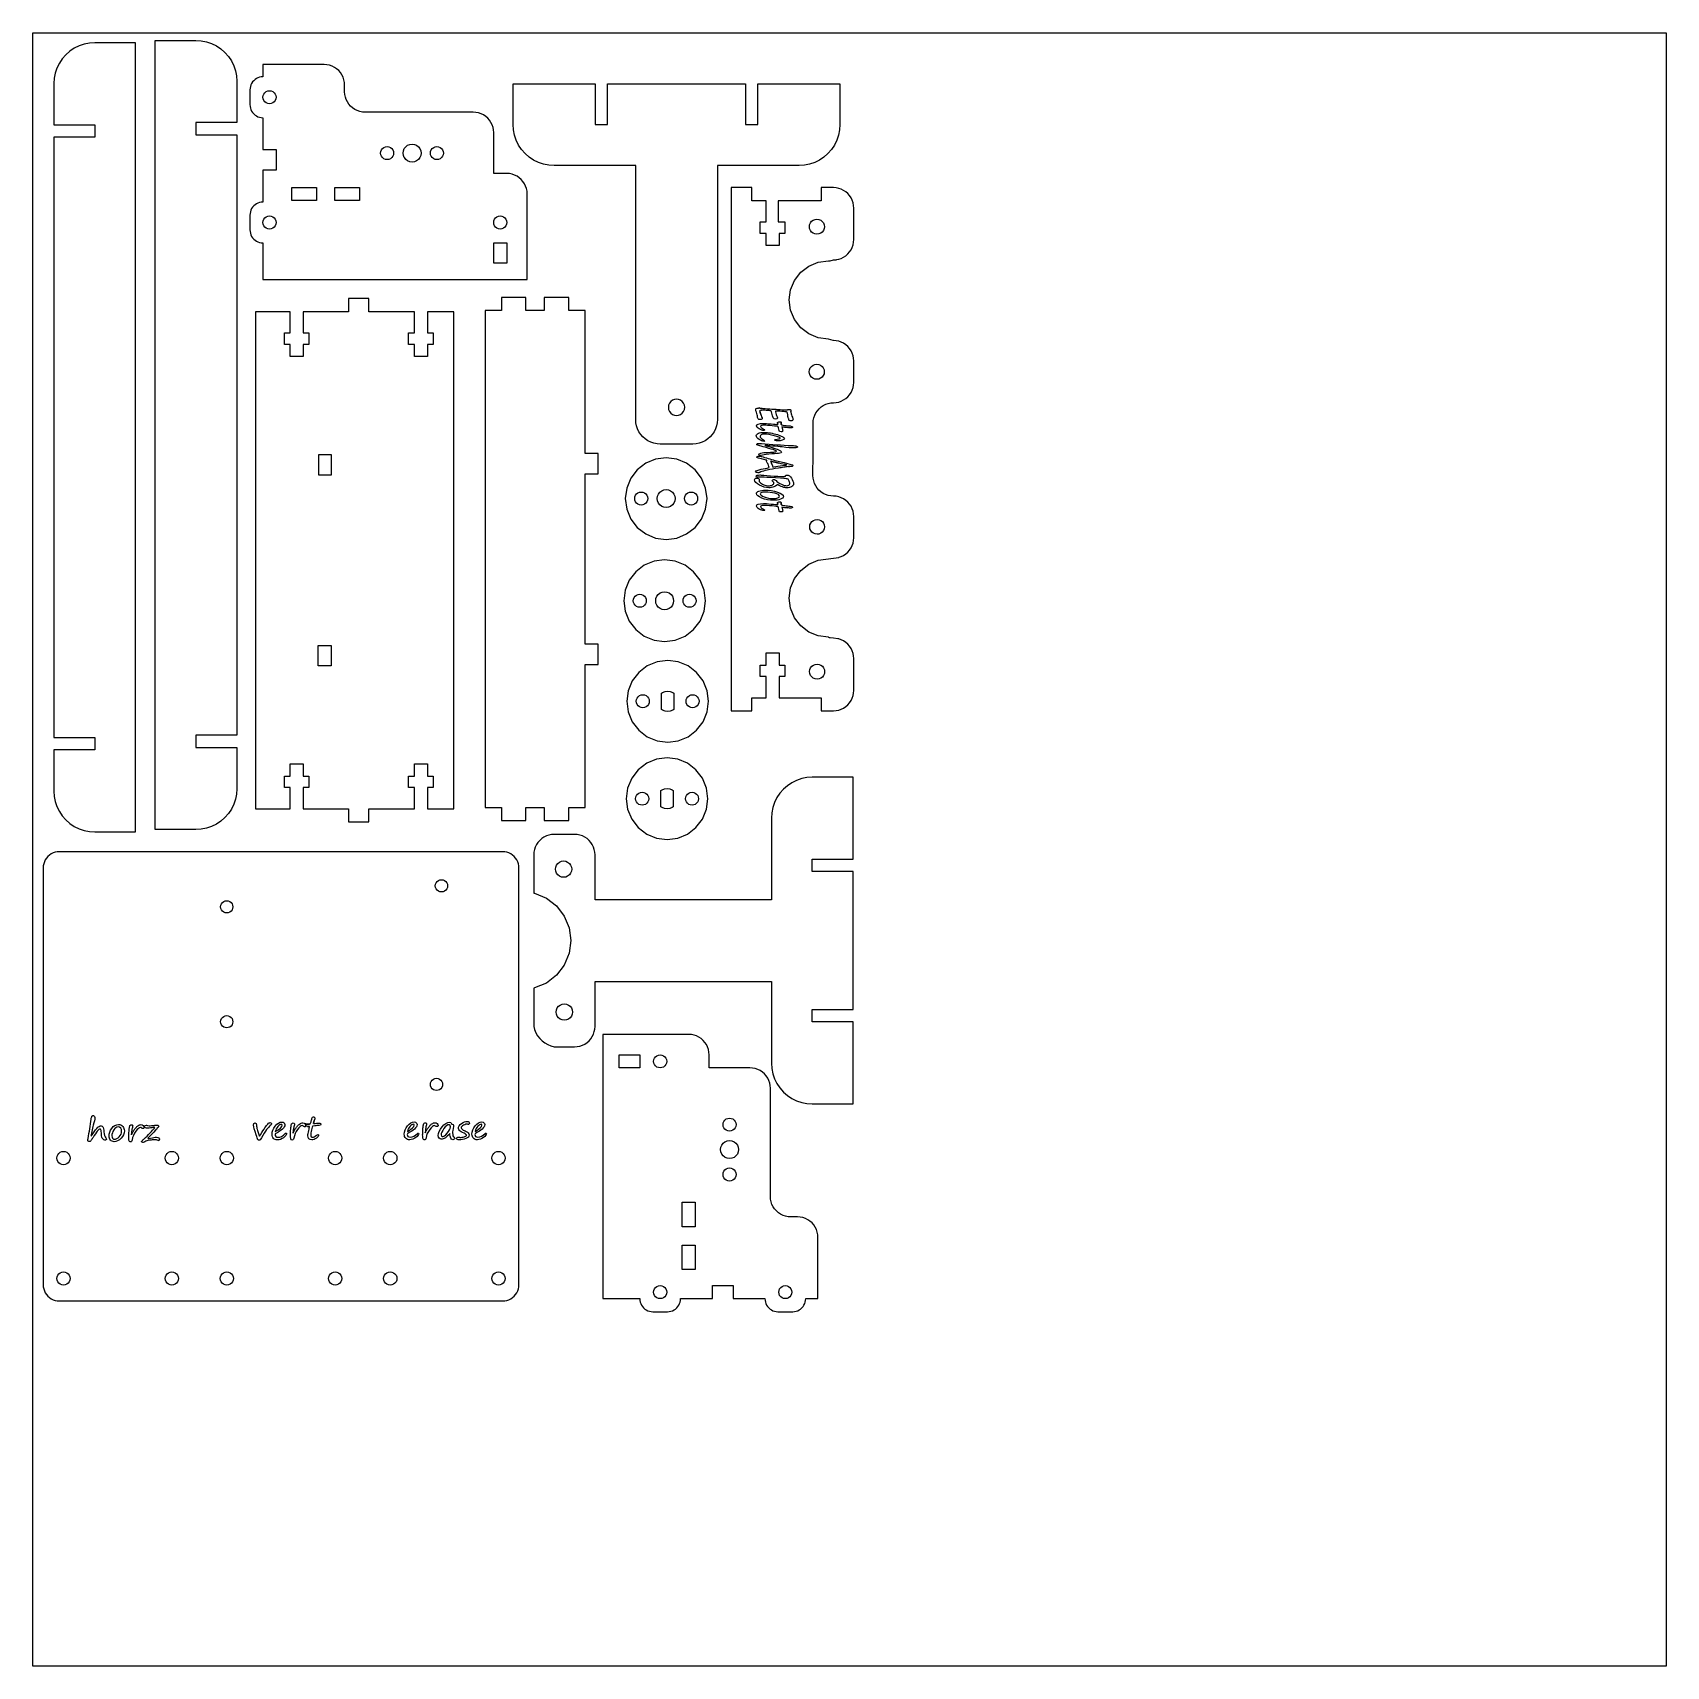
# Model space of a CAD drawing. Extents: x -1 to 112, y 200 to 313.
import ezdxf

# ---------------------------------------------------------------- set-up
doc = ezdxf.new("R2010")
doc.units = 0
doc.layers.get('0').update_dxf_attribs({"linetype": 'CONTINUOUS'})

msp = doc.modelspace()

# ---------------------------------------------------------------- linework, layer by layer
at = {"color": 7}
for points in [[(-0.580467, 312.650063), (112.308426, 312.650063), (112.308426, 199.761169), (-0.580467, 199.761169), (-0.580467, 312.650063)], [(49.574314, 286.712253), (49.631005, 286.715193), (49.637682, 286.715193)], [(49.672733, 286.518367), (49.671032, 286.505143)], [(49.686043, 286.408934), (49.732725, 286.267925)], [(49.786096, 286.565371), (49.767768, 286.565371)], [(50.756485, 286.506614), (50.754784, 286.4956)], [(50.901514, 285.596676), (50.886503, 285.673057)], [(51.153267, 285.723731), (51.153267, 285.57244)], [(51.666818, 285.878684), (51.666797, 285.87869)], [(51.710124, 286.617521), (51.726793, 286.617521)], [(51.810185, 286.486785), (51.810185, 286.483845)], [(51.820178, 286.5595), (51.820178, 286.55729)], [(51.96024, 285.946248), (51.961941, 285.935234)], [(49.420954, 284.796888), (49.420954, 284.796887)], [(51.548417, 285.360929), (51.198291, 285.403519)], [(50.016184, 284.116091), (50.016179, 284.113141)], [(50.976541, 282.90208), (50.404657, 283.035011)], [(50.576399, 282.632546), (50.576391, 282.632546)], [(51.711816, 282.677347), (51.641789, 282.667794)], [(51.901873, 282.677352), (51.901886, 282.677347)], [(50.879763, 281.417823), (50.879836, 281.417814)], [(49.432627, 280.802368), (49.432627, 280.802368)], [(50.077868, 280.904453), (50.077868, 280.904453)], [(50.901514, 280.059137), (50.886503, 280.135517)], [(51.153267, 280.186192), (51.153267, 280.034901)], [(51.548417, 279.82339), (51.198291, 279.86598)], [(8.127987, 237.084408), (8.126857, 237.080174)], [(18.329185, 237.234589), (18.559715, 237.234589)], [(18.522786, 237.074283), (18.406401, 237.064717)], [(18.88201, 237.486216), (18.817102, 237.263296)], [(28.181293, 237.184735), (28.181293, 237.184735)], [(3.463658, 236.385761), (3.468132, 236.385783)], [(4.892723, 236.425068), (4.892723, 236.425068)], [(5.048275, 236.014191), (5.048275, 236.014191)], [(6.246811, 236.556678), (6.245681, 236.517393), (6.245693, 236.488769)], [(8.138049, 236.079002), (8.138059, 236.078956)], [(14.964103, 236.179305), (14.964104, 236.179305)], [(16.182784, 236.717585), (16.182784, 236.717585)], [(16.960545, 236.55196), (16.960545, 236.55196)], [(17.420486, 236.681445), (17.419356, 236.642163), (17.419369, 236.613539)], [(25.316444, 236.726082), (25.316444, 236.726082)], [(26.094206, 236.560457), (26.094206, 236.560457)], [(26.554147, 236.689945), (26.553017, 236.65066), (26.553029, 236.622036)], [(28.249558, 236.587001), (28.249557, 236.587001)], [(29.405569, 236.443667), (29.405569, 236.443673)], [(29.994206, 236.726082), (29.994206, 236.726082)], [(30.771967, 236.560457), (30.771967, 236.560457)]]:
    msp.add_lwpolyline(points, close=True, dxfattribs=at)
for points in [[(6.529601, 311.950937), (3.707379, 311.950937), (3.339005, 311.926807), (2.976934, 311.854787), (2.627361, 311.736124), (2.296267, 311.57283), (1.989319, 311.367734), (1.711766, 311.124328), (1.468359, 310.846774), (1.263262, 310.539826), (1.099985, 310.208732), (0.981321, 309.85916), (0.909301, 309.497088), (0.885156, 309.128715), (0.885156, 306.278271), (3.707379, 306.278271), (3.707379, 305.431604), (0.885156, 305.431604), (0.885156, 263.944938), (3.707379, 263.944938), (3.707379, 263.098272), (0.885156, 263.098272), (0.885156, 260.247827), (0.9093, 259.879454), (0.981321, 259.517382), (1.099985, 259.167811), (1.263262, 258.836716), (1.468359, 258.529768), (1.711766, 258.252214), (1.989318, 258.008809), (2.296267, 257.803712), (2.627361, 257.640432), (2.976934, 257.521769), (3.339004, 257.449749), (3.707379, 257.425591), (6.529601, 257.425591), (6.529601, 311.950923)], [(7.882065, 312.11225), (10.704287, 312.11225), (11.072661, 312.08812), (11.434732, 312.0161), (11.784305, 311.897436), (12.115398, 311.73416), (12.422347, 311.529063), (12.6999, 311.285655), (12.943307, 311.008103), (13.148403, 310.701153), (13.311681, 310.370061), (13.430345, 310.020486), (13.502365, 309.658418), (13.526509, 309.290042), (13.526509, 306.439597), (10.704287, 306.439597), (10.704287, 305.592931), (13.526509, 305.592931), (13.526509, 264.106265), (10.704287, 264.106265), (10.704287, 263.259598), (13.526509, 263.259598), (13.526509, 260.409154), (13.502365, 260.04078), (13.430345, 259.678709), (13.311681, 259.329137), (13.148403, 258.998043), (12.943307, 258.691095), (12.6999, 258.413544), (12.422347, 258.170135), (12.115398, 257.965039), (11.784305, 257.801762), (11.434732, 257.683099), (11.072661, 257.611078), (10.704287, 257.58692), (7.882065, 257.58692), (7.882065, 312.112253)], [(15.33333, 295.583559), (33.593106, 295.583559), (33.593106, 301.510228), (33.581027, 301.694415), (33.545018, 301.875449), (33.485684, 302.050235), (33.404045, 302.215784), (33.301497, 302.369256), (33.179794, 302.508034), (33.041017, 302.629736), (32.887545, 302.732284), (32.721996, 302.813923), (32.54721, 302.873257), (32.366176, 302.909266), (32.181989, 302.921345), (31.278878, 302.921345), (31.278878, 305.743567), (31.266799, 305.927754), (31.23079, 306.108791), (31.171456, 306.283577), (31.089817, 306.449123), (30.987269, 306.602598), (30.865566, 306.741373), (30.726789, 306.863078), (30.573317, 306.965626), (30.407768, 307.047265), (30.232982, 307.106596), (30.051948, 307.142605), (29.867761, 307.154684), (22.388872, 307.154684), (22.204683, 307.166763), (22.023648, 307.202775), (21.848862, 307.262106), (21.683316, 307.343745), (21.529841, 307.446293), (21.391064, 307.567999), (21.269361, 307.706773), (21.166813, 307.860248), (21.085174, 308.025794), (21.025843, 308.20058), (20.989831, 308.381617), (20.977752, 308.565804), (20.977752, 309.03147), (20.965673, 309.215657), (20.929664, 309.396691), (20.87033, 309.57148), (20.788692, 309.737026), (20.686144, 309.890501), (20.564441, 310.029275), (20.425663, 310.150981), (20.272191, 310.253529), (20.106643, 310.335168), (19.931857, 310.394499), (19.750822, 310.430511), (19.566636, 310.44259), (15.333302, 310.44259), (15.333302, 309.595923), (15.215421, 309.58819), (15.09956, 309.565133), (14.987696, 309.52716), (14.881747, 309.474909), (14.783522, 309.409278), (14.694707, 309.331388), (14.616816, 309.242573), (14.551186, 309.144348), (14.498935, 309.038399), (14.460962, 308.926535), (14.437904, 308.810671), (14.430172, 308.692792), (14.430172, 307.676792), (14.437904, 307.558914), (14.460962, 307.44305), (14.498935, 307.331186), (14.551186, 307.225237), (14.616816, 307.127012), (14.694707, 307.038197), (14.783522, 306.960306), (14.881747, 306.894676), (14.987696, 306.842428), (15.09956, 306.804455), (15.215421, 306.781397), (15.333302, 306.773664), (15.333302, 304.572331), (16.236413, 304.572331), (16.236413, 303.147109), (15.333302, 303.147109), (15.333302, 300.945775), (15.215421, 300.938043), (15.09956, 300.914985), (14.987696, 300.877012), (14.881747, 300.824764), (14.783522, 300.759133), (14.694707, 300.681243), (14.616816, 300.592425), (14.551186, 300.494203), (14.498935, 300.388251), (14.460962, 300.27639), (14.437904, 300.160526), (14.430172, 300.042647), (14.430172, 299.026647), (14.437904, 298.908766), (14.460962, 298.792902), (14.498935, 298.681041), (14.551186, 298.575089), (14.616816, 298.476867), (14.694707, 298.388049), (14.783522, 298.310158), (14.881747, 298.244528), (14.987696, 298.19228), (15.09956, 298.154307), (15.215421, 298.131249), (15.333302, 298.123516), (15.333302, 295.583516)], [(15.393783, 308.410517), (15.465543, 308.504037), (15.559063, 308.575797), (15.66797, 308.620908), (15.784841, 308.636289), (15.901712, 308.620908), (16.010619, 308.575797), (16.104139, 308.504037), (16.175899, 308.410517), (16.22101, 308.30161), (16.236391, 308.184739), (16.22101, 308.067868), (16.175899, 307.958961), (16.104139, 307.865441), (16.010619, 307.79368), (15.901712, 307.74857), (15.784841, 307.733189), (15.66797, 307.74857), (15.559063, 307.79368), (15.465543, 307.865441), (15.393783, 307.958961), (15.348672, 308.067868), (15.333291, 308.184739), (15.348672, 308.30161), (15.393783, 308.410517)], [(48.682021, 309.115565), (48.682021, 306.293342), (49.528688, 306.293342), (49.528688, 309.115565), (55.201354, 309.115565), (55.201354, 306.293342), (55.177196, 305.924966), (55.105176, 305.562895), (54.986513, 305.213323), (54.823236, 304.882231), (54.618139, 304.575281), (54.374731, 304.297729), (54.09718, 304.054321), (53.790232, 303.849225), (53.459137, 303.685948), (53.109566, 303.567285), (52.747494, 303.495264), (52.379121, 303.471106), (46.734676, 303.471106), (46.734676, 285.916883), (46.720198, 285.695861), (46.676985, 285.478618), (46.605785, 285.268873), (46.507821, 285.07022), (46.384763, 284.88605), (46.238719, 284.719519), (46.072185, 284.573475), (45.888018, 284.450417), (45.689362, 284.352449), (45.479617, 284.28125), (45.262374, 284.238039), (45.041352, 284.223561), (42.783574, 284.223561), (42.562549, 284.238039), (42.345305, 284.28125), (42.135563, 284.352449), (41.936907, 284.450417), (41.752737, 284.573475), (41.586206, 284.719519), (41.440162, 284.88605), (41.317102, 285.07022), (41.219137, 285.268873), (41.147938, 285.478618), (41.104727, 285.695861), (41.090249, 285.916883), (41.090249, 303.471106), (35.445804, 303.471106), (35.077428, 303.495264), (34.71536, 303.567285), (34.365785, 303.685948), (34.034693, 303.849225), (33.727743, 304.054321), (33.450191, 304.297729), (33.206783, 304.575281), (33.001687, 304.882231), (32.83841, 305.213323), (32.719747, 305.562895), (32.647726, 305.924966), (32.623568, 306.293342), (32.623568, 309.115565), (38.296235, 309.115565), (38.296235, 306.293342), (39.142901, 306.293342), (39.142901, 309.115565), (48.682013, 309.115565)], [(26.165324, 304.013108), (26.073446, 303.893372), (25.944857, 303.794702), (25.79511, 303.732675), (25.634413, 303.711508), (25.473713, 303.732675), (25.323968, 303.794702), (25.195377, 303.893372), (25.103499, 304.013108), (25.096698, 304.021969), (25.034671, 304.171717), (25.013504, 304.332414), (25.034671, 304.493111), (25.096698, 304.642858), (25.195368, 304.77145), (25.32396, 304.870121), (25.473707, 304.932147), (25.634404, 304.953314), (25.795102, 304.932147), (25.944849, 304.870121), (26.073438, 304.77145), (26.172108, 304.642858), (26.234138, 304.493111), (26.255305, 304.332414), (26.234138, 304.171717), (26.172108, 304.021969), (26.165307, 304.013108)], [(23.59356, 304.013108), (23.5218, 304.106628), (23.476689, 304.215534), (23.461308, 304.332405), (23.476689, 304.449277), (23.5218, 304.558183), (23.59356, 304.651703), (23.68708, 304.723464), (23.795987, 304.768574), (23.912858, 304.783955), (24.029729, 304.768574), (24.138636, 304.723464), (24.232156, 304.651703), (24.303916, 304.558183), (24.349027, 304.449277), (24.364408, 304.332405), (24.349027, 304.215534), (24.303916, 304.106628), (24.232156, 304.013108), (24.138636, 303.941347), (24.029729, 303.896237), (23.912858, 303.880856), (23.795987, 303.896237), (23.68708, 303.941347), (23.59356, 304.013108)], [(27.675267, 304.651703), (27.747027, 304.558183), (27.792138, 304.449277), (27.807519, 304.332405), (27.792138, 304.215534), (27.747027, 304.106628), (27.675267, 304.013108), (27.581747, 303.941347), (27.47284, 303.896237), (27.355969, 303.880856), (27.239097, 303.896237), (27.13019, 303.941347), (27.036671, 304.013108), (26.96491, 304.106628), (26.9198, 304.215534), (26.904419, 304.332405), (26.9198, 304.449277), (26.96491, 304.558183), (27.036671, 304.651703), (27.13019, 304.723464), (27.239097, 304.768574), (27.355969, 304.783955), (27.47284, 304.768574), (27.581747, 304.723464), (27.675267, 304.651703)], [(19.030397, 301.053026), (17.337063, 301.053026), (17.337063, 301.956137), (19.030397, 301.956137), (19.030397, 301.053026)], [(21.99373, 301.053026), (20.300397, 301.053026), (20.300397, 301.956137), (21.99373, 301.956137), (21.99373, 301.053026)], [(54.742235, 291.373623), (54.409425, 291.470062), (53.708198, 291.562379), (53.054758, 291.833045), (52.493635, 292.263606), (52.063074, 292.824728), (51.792409, 293.478169), (51.700091, 294.179395), (51.792409, 294.880621), (52.063074, 295.534062), (52.493635, 296.095182), (53.054758, 296.525745), (53.708198, 296.796411), (54.409425, 296.888728), (54.531178, 296.888728), (54.751563, 296.943022), (54.935749, 296.955101), (54.990105, 296.96591), (55.116784, 296.991113), (55.291569, 297.050447), (55.457118, 297.132086), (55.610591, 297.234634), (55.749368, 297.356337), (55.87107, 297.495114), (55.973619, 297.648586), (56.055257, 297.814135), (56.114589, 297.988921), (56.1506, 298.169955), (56.162679, 298.354142), (56.162679, 300.53014), (56.1506, 300.714327), (56.114589, 300.895361), (56.055257, 301.070147), (55.973619, 301.235696), (55.87107, 301.389168), (55.749368, 301.527945), (55.610591, 301.649648), (55.457118, 301.752196), (55.291569, 301.833837), (55.116784, 301.893169), (54.935749, 301.929178), (54.751563, 301.941257), (53.904896, 301.941257), (53.904896, 301.038146), (50.941563, 301.038146), (50.941563, 299.57059), (51.393118, 299.57059), (51.393118, 298.780368), (50.998007, 298.780368), (50.998007, 297.933701), (50.094896, 297.933701), (50.094896, 298.780368), (49.699785, 298.780368), (49.699785, 299.57059), (50.094896, 299.57059), (50.094896, 301.038146), (49.107118, 301.038146), (49.107118, 301.941257), (47.696007, 301.941257), (47.696007, 265.791019), (49.107118, 265.791019), (49.107118, 266.69413), (50.094896, 266.69413), (50.094896, 268.161685), (49.699785, 268.161685), (49.699785, 268.951908), (50.094896, 268.951908), (50.094896, 269.798574), (50.998007, 269.798574), (50.998007, 268.951908), (51.393118, 268.951908), (51.393118, 268.161685), (50.998007, 268.161685), (50.998007, 266.69413), (53.904896, 266.69413), (53.904896, 265.791019), (54.751563, 265.791019), (54.935749, 265.803098), (55.116784, 265.839109), (55.291569, 265.898441), (55.457118, 265.980079), (55.610591, 266.082628), (55.749368, 266.204333), (55.87107, 266.343107), (55.973619, 266.496583), (56.055257, 266.662129), (56.114589, 266.836914), (56.1506, 267.017952), (56.162679, 267.202138), (56.162679, 269.395448), (56.1506, 269.579635), (56.114589, 269.760672), (56.055257, 269.935458), (55.973619, 270.101004), (55.87107, 270.254479), (55.749368, 270.393253), (55.610591, 270.514959), (55.457118, 270.617507), (55.291569, 270.699145), (55.116784, 270.758477), (55.051932, 270.771374), (54.751563, 270.806556), (54.522342, 270.833396), (54.487389, 270.837488), (54.43141, 270.859755), (54.409425, 270.870395), (53.708198, 270.962713), (53.054758, 271.233378), (52.493635, 271.663942), (52.063074, 272.225062), (51.792409, 272.878502), (51.700091, 273.579728), (51.792409, 274.280955), (52.063074, 274.934395), (52.493635, 275.495518), (53.054758, 275.926082), (53.708198, 276.196744), (54.751563, 276.339091), (55.116784, 276.387176), (55.13843, 276.395671), (55.291581, 276.446516), (55.45713, 276.528155), (55.610602, 276.630703), (55.749379, 276.752406), (55.871082, 276.891183), (55.97363, 277.044655), (56.055268, 277.210201), (56.1146, 277.384987), (56.150612, 277.566021), (56.162691, 277.750208), (56.162691, 279.217763), (56.150668, 279.401318), (56.114781, 279.581729), (56.055652, 279.755913), (55.974296, 279.920889), (55.872101, 280.073837), (55.750816, 280.212134), (55.612518, 280.333419), (55.459574, 280.435614), (55.294595, 280.516971), (55.120413, 280.576099), (54.94, 280.611984), (54.756448, 280.624006), (54.571626, 280.636114), (54.389968, 280.672249), (54.214578, 280.731787), (54.048462, 280.813705), (53.894459, 280.916606), (53.755205, 281.038729), (53.633082, 281.177983), (53.530181, 281.331986), (53.44826, 281.498105), (53.388723, 281.673492), (53.35259, 281.855153), (53.340483, 282.039974), (53.350078, 283.514018), (53.350214, 285.667726), (53.362293, 285.851913), (53.398301, 286.032947), (53.457633, 286.207733), (53.539274, 286.373282), (53.641823, 286.526754), (53.763525, 286.665531), (53.902302, 286.787234), (54.055775, 286.889782), (54.221324, 286.971421), (54.396109, 287.030755), (54.577144, 287.066764), (54.756471, 287.078843), (54.940022, 287.090866), (55.120436, 287.126753), (55.29462, 287.185879), (55.459596, 287.267238), (55.612541, 287.369433), (55.750841, 287.490715), (55.872123, 287.629016), (55.974319, 287.78196), (56.055678, 287.946936), (56.114803, 288.121121), (56.150691, 288.301534), (56.162713, 288.485086), (56.162713, 289.962569), (56.150634, 290.146648), (56.114645, 290.327578), (56.055347, 290.502265), (55.973757, 290.667715), (55.871268, 290.8211), (55.749636, 290.959795), (55.610941, 291.08143), (55.457553, 291.183919), (55.292103, 291.26551), (55.117419, 291.324808), (54.936486, 291.360796), (54.752407, 291.374428), (54.742275, 291.373581)], [(16.236397, 299.534627), (16.221015, 299.417756), (16.175905, 299.30885), (16.104144, 299.21533), (16.010624, 299.143569), (15.901718, 299.098459), (15.784847, 299.083078), (15.667976, 299.098459), (15.559069, 299.143569), (15.465549, 299.21533), (15.393788, 299.30885), (15.348678, 299.417756), (15.333297, 299.534627), (15.348678, 299.651498), (15.393788, 299.760405), (15.465549, 299.853925), (15.559069, 299.925686), (15.667976, 299.970796), (15.784847, 299.986178), (15.901718, 299.970796), (16.010624, 299.925686), (16.104144, 299.853925), (16.175905, 299.760405), (16.221015, 299.651498), (16.236397, 299.534627)], [(32.166566, 299.651498), (32.181947, 299.534627), (32.166566, 299.417756), (32.121455, 299.30885), (32.049695, 299.21533), (31.956175, 299.143569), (31.847268, 299.098459), (31.730397, 299.083078), (31.613526, 299.098459), (31.504619, 299.143569), (31.411099, 299.21533), (31.339338, 299.30885), (31.294228, 299.417756), (31.278847, 299.534627), (31.294228, 299.651498), (31.339338, 299.760405), (31.411099, 299.853925), (31.504619, 299.925686), (31.613526, 299.970796), (31.730397, 299.986178), (31.847268, 299.970796), (31.956175, 299.925686), (32.049695, 299.853925), (32.121455, 299.760405), (32.166566, 299.651498)], [(53.613022, 298.721279), (53.477894, 298.739595), (53.35211, 298.792252), (53.244239, 298.875672), (53.161636, 298.984166), (53.109927, 299.110342), (53.092627, 299.245606), (53.110943, 299.380731), (53.1636, 299.506517), (53.247019, 299.614388), (53.355514, 299.696992), (53.48169, 299.748701), (53.61695, 299.766001), (53.752078, 299.747685), (53.877865, 299.695028), (53.985733, 299.611608), (54.068337, 299.503114), (54.120045, 299.376935), (54.137346, 299.241674), (54.119029, 299.106546), (54.066372, 298.980763), (53.982953, 298.872892), (53.874458, 298.790288), (53.74828, 298.738579), (53.613019, 298.721279)], [(32.181947, 298.123516), (32.181947, 296.712405), (31.278836, 296.712405), (31.278836, 298.123516), (32.181947, 298.123516)], [(28.52396, 259.022003), (28.52396, 293.368447), (26.698458, 293.368447), (26.698243, 291.90224), (27.093354, 291.902238), (27.093354, 291.112097), (26.698127, 291.112097), (26.698127, 290.26549), (25.794892, 290.265639), (25.795016, 291.112094), (25.399905, 291.112097), (25.400021, 291.902449), (25.795132, 291.902384), (25.795366, 293.368438), (22.653736, 293.368447), (22.653736, 294.271558), (21.251588, 294.271558), (21.251588, 293.368447), (18.109939, 293.368455), (18.109721, 291.902249), (18.504832, 291.902246), (18.504832, 291.112106), (18.109606, 291.112108), (18.109606, 290.265498), (17.20637, 290.265651), (17.206495, 291.112103), (16.811383, 291.112108), (16.811499, 291.902458), (17.20661, 291.902396), (17.206847, 293.368447), (14.807958, 293.368447), (14.807958, 259.022003), (17.206847, 259.022003), (17.20661, 260.488057), (16.811499, 260.487993), (16.811383, 261.278345), (17.206495, 261.27835), (17.20637, 262.124802), (18.109606, 262.124952), (18.109606, 261.278345), (18.504832, 261.278345), (18.504832, 260.488207), (18.109721, 260.488201), (18.109939, 259.022003), (21.251588, 259.022003), (21.251588, 258.118892), (22.653736, 258.118892), (22.653736, 259.022003), (25.795366, 259.022003), (25.795132, 260.488066), (25.400021, 260.488001), (25.399905, 261.278353), (25.795016, 261.278359), (25.794892, 262.124811), (26.698127, 262.12496), (26.698127, 261.278353), (27.093354, 261.278353), (27.093354, 260.488216), (26.698243, 260.48821), (26.698458, 259.022003), (28.52396, 259.022003)], [(37.594357, 259.105736), (37.594357, 268.983514), (38.497468, 268.983514), (38.497468, 270.394625), (37.594357, 270.394625), (37.594357, 282.163291), (38.497468, 282.163291), (38.497468, 283.574403), (37.594357, 283.574403), (37.594357, 293.452179), (36.465468, 293.452179), (36.465468, 294.355291), (34.772134, 294.355291), (34.772134, 293.452179), (33.502134, 293.452179), (33.502134, 294.355291), (31.808801, 294.355291), (31.808801, 293.452179), (30.679912, 293.452179), (30.679912, 259.105736), (31.808801, 259.105736), (31.808801, 258.202625), (33.502134, 258.202625), (33.502134, 259.105736), (34.772134, 259.105736), (34.772134, 258.202625), (36.465468, 258.202625), (36.465468, 259.105736), (37.594357, 259.105736)], [(53.339029, 288.769382), (53.231161, 288.852802), (53.148557, 288.961296), (53.096849, 289.087475), (53.079548, 289.222736), (53.097865, 289.357863), (53.150522, 289.483646), (53.233941, 289.591517), (53.342436, 289.674121), (53.468614, 289.72583), (53.603875, 289.74313), (53.739003, 289.724814), (53.864787, 289.672157), (53.972658, 289.588737), (54.055261, 289.480243), (54.10697, 289.354064), (54.12427, 289.218804), (54.105954, 289.083676), (54.053297, 288.957893), (53.96988, 288.850022), (53.861383, 288.767418), (53.735207, 288.715709), (53.599946, 288.698409), (53.464818, 288.716725), (53.339032, 288.769382)], [(43.367243, 286.909654), (43.348024, 286.763564), (43.367243, 286.617477), (43.423634, 286.481342), (43.513333, 286.364443), (43.630235, 286.274741), (43.766367, 286.218353), (43.912457, 286.199134), (44.058544, 286.218353), (44.194679, 286.274741), (44.311578, 286.364443), (44.40128, 286.481342), (44.457668, 286.617477), (44.476887, 286.763564), (44.457668, 286.909654), (44.40128, 287.045786), (44.311578, 287.162688), (44.194679, 287.252387), (44.058544, 287.308775), (43.912457, 287.328023), (43.766367, 287.308775), (43.630235, 287.252387), (43.513333, 287.162688), (43.423634, 287.045786), (43.367243, 286.909654)], [(19.185174, 283.490676), (20.057292, 283.490676), (20.057292, 282.079562), (19.185174, 282.079562), (19.185174, 283.490676)], [(40.751218, 279.043212), (41.199723, 278.458713), (41.784225, 278.010208), (42.464891, 277.728268), (43.195336, 277.632101), (43.925781, 277.728268), (44.606447, 278.010208), (45.190946, 278.458713), (45.639451, 279.043212), (45.921394, 279.723878), (46.017558, 280.454323), (45.921394, 281.184768), (45.639451, 281.865434), (45.190946, 282.449936), (44.606447, 282.898441), (43.925781, 283.180381), (43.195336, 283.276545), (42.464891, 283.180381), (41.784225, 282.898441), (41.199723, 282.449936), (40.751218, 281.865434), (40.469278, 281.184768), (40.373114, 280.454323), (40.469278, 279.723878), (40.751218, 279.043212)], [(41.864839, 280.680101), (41.909949, 280.571194), (41.92533, 280.454323), (41.909949, 280.337452), (41.864839, 280.228545), (41.793078, 280.135025), (41.699558, 280.063265), (41.590651, 280.018154), (41.47378, 280.002773), (41.356909, 280.018154), (41.248003, 280.063265), (41.154483, 280.135025), (41.082722, 280.228545), (41.037612, 280.337452), (41.02223, 280.454323), (41.037612, 280.571194), (41.082722, 280.680101), (41.154483, 280.773621), (41.248003, 280.845381), (41.356909, 280.890492), (41.47378, 280.905873), (41.590651, 280.890492), (41.699558, 280.845381), (41.793078, 280.773621), (41.864839, 280.680101)], [(43.195336, 281.075212), (43.356033, 281.054045), (43.50578, 280.992018), (43.634369, 280.893348), (43.73304, 280.764756), (43.795067, 280.615012), (43.816233, 280.454312), (43.795067, 280.293614), (43.73304, 280.143867), (43.634369, 280.015278), (43.50578, 279.916608), (43.356033, 279.854581), (43.195336, 279.833414), (43.034639, 279.854581), (42.884892, 279.916608), (42.7563, 280.015278), (42.657629, 280.143867), (42.595602, 280.293614), (42.574436, 280.454312), (42.595602, 280.615012), (42.657629, 280.764756), (42.7563, 280.893348), (42.884892, 280.992018), (43.034639, 281.054045), (43.195336, 281.075212)], [(45.033763, 280.018154), (44.916892, 280.002773), (44.80002, 280.018154), (44.691114, 280.063265), (44.597594, 280.135025), (44.525833, 280.228545), (44.480723, 280.337452), (44.465342, 280.454323), (44.480723, 280.571194), (44.525833, 280.680101), (44.597594, 280.773621), (44.691114, 280.845381), (44.80002, 280.890492), (44.916892, 280.905873), (45.033763, 280.890492), (45.142669, 280.845381), (45.236189, 280.773621), (45.30795, 280.680101), (45.35306, 280.571194), (45.368441, 280.454323), (45.35306, 280.337452), (45.30795, 280.228545), (45.236189, 280.135025), (45.142669, 280.063265), (45.033763, 280.018154)], [(53.367858, 278.059385), (53.262189, 278.141103), (53.181267, 278.247385), (53.130614, 278.37099), (53.11368, 278.503493), (53.131601, 278.635866), (53.183186, 278.759087), (53.264903, 278.864757), (53.371186, 278.945679), (53.494793, 278.996332), (53.627297, 279.013265), (53.759667, 278.995344), (53.882888, 278.94376), (53.988558, 278.862042), (54.06948, 278.75576), (54.120133, 278.632152), (54.137066, 278.499649), (54.119145, 278.367278), (54.06756, 278.244057), (53.985843, 278.138385), (53.879561, 278.057466), (53.755956, 278.006813), (53.623453, 277.989879), (53.491079, 278.007829), (53.367858, 278.059413)], [(40.646564, 271.986939), (41.095069, 271.40244), (41.679571, 270.953936), (42.360238, 270.671996), (43.090682, 270.575828), (43.821127, 270.671996), (44.501793, 270.953936), (45.086293, 271.40244), (45.534797, 271.986939), (45.81674, 272.667606), (45.912905, 273.398051), (45.81674, 274.128495), (45.534797, 274.809162), (45.086293, 275.393664), (44.501793, 275.842168), (43.821127, 276.124108), (43.090682, 276.220273), (42.360238, 276.124108), (41.679571, 275.842168), (41.095069, 275.393664), (40.646564, 274.809162), (40.364624, 274.128495), (40.26846, 273.398051), (40.364624, 272.667606), (40.646564, 271.986939)], [(41.760185, 273.623828), (41.805296, 273.514922), (41.820677, 273.398051), (41.805296, 273.28118), (41.760185, 273.172273), (41.688425, 273.078753), (41.594905, 273.006992), (41.485998, 272.961882), (41.369127, 272.946501), (41.252256, 272.961882), (41.143349, 273.006992), (41.049829, 273.078753), (40.978068, 273.172273), (40.932958, 273.28118), (40.917577, 273.398051), (40.932958, 273.514922), (40.978068, 273.623828), (41.049829, 273.717348), (41.143349, 273.789109), (41.252256, 273.834219), (41.369127, 273.8496), (41.485998, 273.834219), (41.594905, 273.789109), (41.688425, 273.717348), (41.760185, 273.623828)], [(43.090682, 274.018939), (43.25138, 273.997773), (43.401127, 273.935746), (43.529716, 273.837075), (43.628386, 273.708484), (43.690413, 273.558739), (43.71158, 273.398039), (43.690413, 273.237342), (43.628386, 273.087595), (43.529716, 272.959006), (43.401127, 272.860335), (43.25138, 272.798309), (43.090682, 272.777142), (42.929985, 272.798309), (42.780238, 272.860335), (42.651646, 272.959006), (42.552976, 273.087595), (42.490949, 273.237342), (42.469782, 273.398039), (42.490949, 273.558739), (42.552976, 273.708484), (42.651646, 273.837075), (42.780238, 273.935746), (42.929985, 273.997773), (43.090682, 274.018939)], [(44.929109, 272.961882), (44.812238, 272.946501), (44.695367, 272.961882), (44.58646, 273.006992), (44.49294, 273.078753), (44.421179, 273.172273), (44.376069, 273.28118), (44.360688, 273.398051), (44.376069, 273.514922), (44.421179, 273.623828), (44.49294, 273.717348), (44.58646, 273.789109), (44.695367, 273.834219), (44.812238, 273.8496), (44.929109, 273.834219), (45.038016, 273.789109), (45.131536, 273.717348), (45.203296, 273.623828), (45.248407, 273.514922), (45.263788, 273.398051), (45.248407, 273.28118), (45.203296, 273.172273), (45.131536, 273.078753), (45.038016, 273.006992), (44.929109, 272.961882)], [(19.154181, 270.310889), (20.057292, 270.310889), (20.057292, 268.899775), (19.154181, 268.899775), (19.154181, 270.310889)], [(40.856275, 265.035307), (41.30478, 264.450805), (41.889282, 264.002303), (42.569948, 263.72036), (43.300393, 263.624195), (44.030838, 263.72036), (44.711504, 264.002303), (45.296003, 264.450805), (45.744508, 265.035307), (46.026448, 265.715973), (46.122615, 266.446418), (46.026448, 267.176862), (45.744508, 267.857529), (45.296003, 268.442031), (44.711504, 268.890533), (44.030838, 269.172476), (43.300393, 269.26864), (42.569948, 269.172476), (41.889282, 268.890533), (41.30478, 268.442031), (40.856275, 267.857529), (40.574335, 267.176862), (40.478171, 266.446418), (40.574335, 265.715973), (40.856275, 265.035307)], [(53.120584, 268.632748), (53.173241, 268.758535), (53.25666, 268.866403), (53.365154, 268.949006), (53.491333, 269.000718), (53.626594, 269.018018), (53.761722, 268.999702), (53.887505, 268.947045), (53.995376, 268.863626), (54.07798, 268.755131), (54.129689, 268.628952), (54.146989, 268.493692), (54.128673, 268.358564), (54.076016, 268.23278), (53.992599, 268.124909), (53.884105, 268.042305), (53.757926, 267.990597), (53.622665, 267.973296), (53.487537, 267.991613), (53.361754, 268.04427), (53.253883, 268.127689), (53.171279, 268.236184), (53.11957, 268.362359), (53.10227, 268.497623), (53.120586, 268.632748)], [(41.969896, 266.672195), (42.015006, 266.563289), (42.030388, 266.446418), (42.015006, 266.329547), (41.969896, 266.22064), (41.898135, 266.12712), (41.804615, 266.055359), (41.695709, 266.010249), (41.578838, 265.994868), (41.461967, 266.010249), (41.35306, 266.055359), (41.25954, 266.12712), (41.187779, 266.22064), (41.142669, 266.329547), (41.127288, 266.446418), (41.142669, 266.563289), (41.187779, 266.672195), (41.25954, 266.765715), (41.35306, 266.837476), (41.461967, 266.882586), (41.578838, 266.897968), (41.695709, 266.882586), (41.804615, 266.837476), (41.898135, 266.765715), (41.969896, 266.672195)], [(43.653171, 267.057446), (43.723727, 267.003307), (43.723727, 265.889528), (43.653171, 265.83539), (43.483002, 265.764905), (43.300393, 265.740859), (43.117781, 265.764905), (42.947615, 265.83539), (42.87706, 265.889528), (42.87706, 266.446418), (42.87706, 267.003307), (42.947615, 267.057446), (43.117781, 267.127931), (43.300393, 267.151976), (43.483002, 267.127931), (43.653171, 267.057446)], [(45.13882, 266.010249), (45.021949, 265.994868), (44.905078, 266.010249), (44.796171, 266.055359), (44.702648, 266.12712), (44.630888, 266.22064), (44.585777, 266.329547), (44.570396, 266.446418), (44.585777, 266.563289), (44.630888, 266.672195), (44.702648, 266.765715), (44.796171, 266.837476), (44.905078, 266.882586), (45.021949, 266.897968), (45.13882, 266.882586), (45.247727, 266.837476), (45.341246, 266.765715), (45.413007, 266.672195), (45.458118, 266.563289), (45.473499, 266.446418), (45.458118, 266.329547), (45.413007, 266.22064), (45.341246, 266.12712), (45.247727, 266.055359), (45.13882, 266.010249)], [(40.816067, 258.305879), (41.264572, 257.721377), (41.849071, 257.272875), (42.529737, 256.990932), (43.260182, 256.894767), (43.990627, 256.990932), (44.671296, 257.272875), (45.255798, 257.721377), (45.704303, 258.305879), (45.986243, 258.986545), (46.082407, 259.71699), (45.986243, 260.447434), (45.704303, 261.128101), (45.255798, 261.712603), (44.671296, 262.161107), (43.990627, 262.443047), (43.260182, 262.539212), (42.529737, 262.443047), (41.849071, 262.161107), (41.264572, 261.712603), (40.816067, 261.128101), (40.534127, 260.447434), (40.43796, 259.71699), (40.534127, 258.986545), (40.816067, 258.305879)], [(53.293092, 244.293856), (53.293092, 245.140522), (56.115314, 245.140522), (56.115314, 254.679633), (53.293092, 254.679633), (53.293092, 255.5263), (56.115314, 255.5263), (56.115314, 261.198967), (53.293092, 261.198967), (52.924718, 261.174809), (52.562647, 261.102788), (52.213073, 260.984125), (51.881981, 260.820848), (51.57503, 260.615749), (51.297479, 260.372344), (51.054071, 260.094792), (50.848974, 259.787842), (50.685697, 259.45675), (50.567034, 259.107175), (50.495014, 258.745104), (50.470856, 258.37673), (50.470856, 252.732286), (38.278853, 252.732286), (38.278853, 255.83673), (38.266774, 256.020917), (38.230765, 256.201954), (38.171433, 256.37674), (38.089795, 256.542286), (37.987247, 256.695761), (37.865541, 256.834538), (37.726767, 256.956241), (37.573291, 257.058789), (37.407746, 257.140428), (37.232957, 257.199759), (37.051923, 257.235771), (36.867736, 257.24785), (35.456625, 257.24785), (35.272438, 257.235771), (35.091401, 257.199759), (34.916615, 257.140428), (34.751069, 257.058789), (34.597594, 256.956241), (34.45882, 256.834538), (34.337114, 256.695761), (34.234566, 256.542286), (34.152927, 256.37674), (34.093596, 256.201954), (34.057584, 256.020917), (34.045505, 255.83673), (34.045505, 253.18836), (34.098893, 253.181333), (34.915692, 252.843005), (35.617094, 252.304798), (36.155297, 251.603397), (36.493628, 250.786598), (36.609026, 249.910064), (36.493628, 249.03353), (36.155297, 248.21673), (35.617094, 247.515329), (34.915692, 246.977126), (34.098893, 246.638795), (34.045505, 246.631768), (34.045505, 243.983397), (34.106508, 243.756578), (34.196545, 243.539639), (34.314079, 243.336281), (34.457109, 243.149972), (34.623194, 242.983887), (34.809503, 242.84086), (35.012859, 242.723326), (35.229797, 242.633288), (35.456616, 242.572286), (36.867727, 242.572286), (37.051917, 242.584365), (37.232951, 242.620374), (37.407737, 242.679705), (37.573283, 242.761344), (37.726758, 242.863892), (37.865535, 242.985598), (37.987238, 243.124372), (38.089786, 243.277847), (38.171425, 243.443393), (38.230756, 243.618182), (38.266768, 243.799216), (38.278847, 243.983403), (38.278847, 247.087847), (50.470847, 247.087847), (50.470847, 241.443403), (50.495005, 241.075029), (50.567026, 240.712958), (50.685692, 240.363386), (50.848968, 240.032292), (51.054065, 239.725344), (51.29747, 239.44779), (51.575025, 239.204384), (51.881972, 238.999288), (52.213067, 238.836011), (52.562639, 238.717345), (52.92471, 238.645325), (53.293083, 238.621195), (56.115306, 238.621195), (56.115306, 244.293861), (53.293083, 244.293861)], [(41.929685, 259.942767), (41.974795, 259.833861), (41.990177, 259.71699), (41.974795, 259.600119), (41.929685, 259.491212), (41.857924, 259.397692), (41.764404, 259.325931), (41.655498, 259.280821), (41.538627, 259.26544), (41.421756, 259.280821), (41.312849, 259.325931), (41.219329, 259.397692), (41.147568, 259.491212), (41.102458, 259.600119), (41.087077, 259.71699), (41.102458, 259.833861), (41.147568, 259.942767), (41.219329, 260.036287), (41.312849, 260.108048), (41.421756, 260.153158), (41.538627, 260.16854), (41.655498, 260.153158), (41.764404, 260.108048), (41.857924, 260.036287), (41.929685, 259.942767)], [(43.61296, 260.328021), (43.683515, 260.273882), (43.683515, 259.1601), (43.61296, 259.105962), (43.442794, 259.035477), (43.260182, 259.011431), (43.077573, 259.035477), (42.907404, 259.105962), (42.836849, 259.1601), (42.836849, 259.71699), (42.836849, 260.273882), (42.907404, 260.328021), (43.077573, 260.398506), (43.260182, 260.422551), (43.442794, 260.398506), (43.61296, 260.328021)], [(45.098612, 259.280821), (44.981741, 259.26544), (44.864869, 259.280821), (44.755963, 259.325931), (44.662443, 259.397692), (44.590682, 259.491212), (44.545569, 259.600119), (44.530188, 259.71699), (44.545569, 259.833861), (44.590682, 259.942767), (44.662443, 260.036287), (44.755963, 260.108048), (44.864869, 260.153158), (44.981741, 260.16854), (45.098612, 260.153158), (45.207518, 260.108048), (45.301038, 260.036287), (45.372799, 259.942767), (45.417909, 259.833861), (45.43329, 259.71699), (45.417909, 259.600119), (45.372799, 259.491212), (45.301038, 259.397692), (45.207518, 259.325931), (45.098612, 259.280821)], [(0.141306, 254.922807), (0.141306, 226.136141), (0.150964, 225.98879), (0.179772, 225.843962), (0.227238, 225.704132), (0.292548, 225.571696), (0.374587, 225.448916), (0.47195, 225.337895), (0.582971, 225.240531), (0.70575, 225.158492), (0.838188, 225.093183), (0.978017, 225.045716), (1.122845, 225.016909), (1.270195, 225.007257), (31.891309, 225.007257), (32.03866, 225.016909), (32.183488, 225.045716), (32.323315, 225.093183), (32.455753, 225.158492), (32.578534, 225.240531), (32.689554, 225.337895), (32.786915, 225.448916), (32.868955, 225.571696), (32.934267, 225.704132), (32.981731, 225.843962), (33.01054, 225.98879), (33.020192, 226.136141), (33.020192, 254.922807), (33.01054, 255.070156), (32.981731, 255.214984), (32.934267, 255.354813), (32.868955, 255.487252), (32.786915, 255.61003), (32.689554, 255.72105), (32.578534, 255.818414), (32.455753, 255.900453), (32.323315, 255.965762), (32.183488, 256.013229), (32.03866, 256.042039), (31.891309, 256.051691), (1.270195, 256.051691), (1.122845, 256.042039), (0.978017, 256.013229), (0.838188, 255.965762), (0.70575, 255.900453), (0.582971, 255.818414), (0.47195, 255.72105), (0.374587, 255.61003), (0.292548, 255.487252), (0.227238, 255.354813), (0.179772, 255.214984), (0.150964, 255.070156), (0.141306, 254.922807)], [(35.560073, 254.995062), (35.616461, 255.131195), (35.706163, 255.248094), (35.823062, 255.337795), (35.959198, 255.394183), (36.105284, 255.413431), (36.251374, 255.394183), (36.387507, 255.337795), (36.504409, 255.248094), (36.594107, 255.131195), (36.650498, 254.995062), (36.669746, 254.848972), (36.650498, 254.702883), (36.594107, 254.56675), (36.504409, 254.449851), (36.387507, 254.360149), (36.251374, 254.303761), (36.105284, 254.284542), (35.959198, 254.303761), (35.823062, 254.360149), (35.706163, 254.449851), (35.616461, 254.56675), (35.560073, 254.702883), (35.540826, 254.848972), (35.560073, 254.995062)], [(27.299521, 253.906711), (27.366797, 253.994387), (27.454472, 254.061663), (27.556572, 254.103954), (27.666139, 254.118375), (27.775707, 254.103954), (27.877806, 254.061663), (27.965481, 253.994387), (28.032757, 253.906711), (28.075048, 253.804612), (28.08947, 253.695045), (28.075048, 253.585478), (28.032757, 253.483378), (27.965481, 253.395703), (27.877806, 253.328427), (27.775707, 253.286136), (27.666139, 253.271714), (27.556572, 253.286136), (27.454472, 253.328427), (27.366797, 253.395703), (27.299521, 253.483378), (27.25723, 253.585478), (27.242808, 253.695045), (27.25723, 253.804612), (27.299521, 253.906711)], [(12.420808, 252.132033), (12.406383, 252.2416), (12.420808, 252.351167), (12.463099, 252.453267), (12.530375, 252.540942), (12.61805, 252.608218), (12.72015, 252.650509), (12.829716, 252.664931), (12.939283, 252.650509), (13.041383, 252.608218), (13.129058, 252.540942), (13.196334, 252.453267), (13.238625, 252.351167), (13.253049, 252.2416), (13.238625, 252.132033), (13.196334, 252.029934), (13.129058, 251.942259), (13.041383, 251.874982), (12.939283, 251.832691), (12.829716, 251.81827), (12.72015, 251.832691), (12.61805, 251.874982), (12.530375, 251.942259), (12.463099, 252.029934), (12.420808, 252.132033)], [(35.76307, 244.572073), (35.673371, 244.688972), (35.616983, 244.825105), (35.597736, 244.971195), (35.616983, 245.117284), (35.673371, 245.253417), (35.76307, 245.370316), (35.879972, 245.460018), (36.016105, 245.516406), (36.162194, 245.535653), (36.308284, 245.516406), (36.444417, 245.460018), (36.561316, 245.370316), (36.651017, 245.253417), (36.707405, 245.117284), (36.726653, 244.971195), (36.707405, 244.825105), (36.651017, 244.688972), (36.561316, 244.572073), (36.444417, 244.482372), (36.308284, 244.425984), (36.162194, 244.406764), (36.016105, 244.425984), (35.879972, 244.482372), (35.76307, 244.572073)], [(12.829716, 244.728845), (12.939283, 244.714423), (13.041383, 244.672132), (13.129058, 244.604856), (13.196334, 244.517181), (13.238625, 244.415081), (13.253049, 244.305514), (13.238625, 244.195947), (13.196334, 244.093848), (13.129058, 244.006172), (13.041383, 243.938896), (12.939283, 243.896605), (12.829716, 243.882184), (12.72015, 243.896605), (12.61805, 243.938896), (12.530375, 244.006172), (12.463099, 244.093848), (12.420808, 244.195947), (12.406383, 244.305514), (12.420808, 244.415081), (12.463099, 244.517181), (12.530375, 244.604856), (12.61805, 244.672132), (12.72015, 244.714423), (12.829716, 244.728845)], [(38.82745, 243.42922), (38.82745, 225.169442), (41.36745, 225.169442), (41.375183, 225.051564), (41.398241, 224.9357), (41.436214, 224.823836), (41.488462, 224.717887), (41.554092, 224.619662), (41.631983, 224.530847), (41.720798, 224.452956), (41.819023, 224.387325), (41.924972, 224.335078), (42.036836, 224.297105), (42.1527, 224.274047), (42.270578, 224.266342), (43.286578, 224.266342), (43.404457, 224.274075), (43.52032, 224.297133), (43.632182, 224.335106), (43.738137, 224.387354), (43.836356, 224.452987), (43.925174, 224.530875), (44.003064, 224.61969), (44.068695, 224.717918), (44.120943, 224.823867), (44.158916, 224.935731), (44.181974, 225.051595), (44.189706, 225.169456), (46.39104, 225.169456), (46.39104, 226.072567), (47.816265, 226.072567), (47.816265, 225.169456), (50.017598, 225.169456), (50.025331, 225.051578), (50.048389, 224.935711), (50.086362, 224.823847), (50.138609, 224.717901), (50.20424, 224.619673), (50.282131, 224.530858), (50.370949, 224.452967), (50.469171, 224.387337), (50.575123, 224.335089), (50.686984, 224.297116), (50.802848, 224.274058), (50.920726, 224.266325), (51.936726, 224.266325), (52.054608, 224.274058), (52.170468, 224.297116), (52.282333, 224.335089), (52.388279, 224.387337), (52.486506, 224.452967), (52.575325, 224.530858), (52.653212, 224.619673), (52.71884, 224.717901), (52.771094, 224.823847), (52.809064, 224.935711), (52.832121, 225.051578), (52.839854, 225.169456), (53.686521, 225.169456), (53.686521, 229.40279), (53.674442, 229.586976), (53.63843, 229.768013), (53.579101, 229.942799), (53.497463, 230.108345), (53.394912, 230.26182), (53.273209, 230.400595), (53.134432, 230.5223), (52.980963, 230.624848), (52.815414, 230.706487), (52.640628, 230.765818), (52.459591, 230.801827), (52.275407, 230.813906), (51.80974, 230.813906), (51.625554, 230.825985), (51.444517, 230.861994), (51.269731, 230.921326), (51.104185, 231.002964), (50.950709, 231.105512), (50.811932, 231.227218), (50.690227, 231.365992), (50.587679, 231.519468), (50.506043, 231.685013), (50.446709, 231.859799), (50.4107, 232.040836), (50.398621, 232.225023), (50.398621, 239.703912), (50.386542, 239.888099), (50.350533, 240.069136), (50.291198, 240.243922), (50.209563, 240.409468), (50.107015, 240.562943), (49.985309, 240.701717), (49.846535, 240.823423), (49.69306, 240.925971), (49.527511, 241.007609), (49.352725, 241.066941), (49.171688, 241.10295), (48.987501, 241.115029), (46.165279, 241.115029), (46.165279, 242.01814), (46.1532, 242.202327), (46.117191, 242.383364), (46.05786, 242.558149), (45.976221, 242.723695), (45.873673, 242.877171), (45.751967, 243.015945), (45.613193, 243.13765), (45.459718, 243.240199), (45.294172, 243.321837), (45.119386, 243.381169), (44.938349, 243.417177), (44.754162, 243.429257), (38.827496, 243.429257)], [(39.956387, 242.018123), (41.367498, 242.018123), (41.367498, 241.115012), (39.956387, 241.115012), (39.956387, 242.018123)], [(42.778609, 242.018129), (42.89548, 242.002747), (43.004387, 241.957637), (43.097907, 241.885876), (43.169668, 241.792356), (43.214778, 241.68345), (43.230159, 241.566573), (43.214778, 241.449702), (43.169668, 241.340795), (43.097907, 241.247275), (43.004387, 241.175515), (42.89548, 241.130404), (42.778609, 241.115023), (42.661738, 241.130404), (42.552832, 241.175515), (42.459312, 241.247275), (42.387551, 241.340795), (42.342441, 241.449702), (42.32706, 241.566573), (42.342441, 241.683444), (42.387551, 241.792351), (42.459312, 241.885871), (42.552832, 241.957631), (42.661738, 242.002742), (42.778609, 242.018123)], [(27.694091, 239.761734), (27.626815, 239.674059), (27.539139, 239.606782), (27.437039, 239.564491), (27.327472, 239.55007), (27.217905, 239.564491), (27.115806, 239.606782), (27.02813, 239.674059), (26.960854, 239.761734), (26.918563, 239.863833), (26.904142, 239.9734), (26.918563, 240.082967), (26.960854, 240.185067), (27.02813, 240.272742), (27.115806, 240.340018), (27.217905, 240.382309), (27.327472, 240.396731), (27.437039, 240.382309), (27.539139, 240.340018), (27.626815, 240.272742), (27.694091, 240.185067), (27.736382, 240.082967), (27.750803, 239.9734), (27.736382, 239.863833), (27.694091, 239.761734)], [(47.802162, 237.583198), (47.895682, 237.511438), (47.967443, 237.417918), (48.012553, 237.309011), (48.027934, 237.19214), (48.012553, 237.075269), (47.967443, 236.966362), (47.895682, 236.872842), (47.802162, 236.801081), (47.693255, 236.755971), (47.576384, 236.74059), (47.459513, 236.755971), (47.350607, 236.801081), (47.257087, 236.872842), (47.185326, 236.966362), (47.140216, 237.075269), (47.124834, 237.19214), (47.140216, 237.309011), (47.185326, 237.417918), (47.257087, 237.511438), (47.350607, 237.583198), (47.459513, 237.628309), (47.576384, 237.64369), (47.693255, 237.628309), (47.802162, 237.583198)], [(47.137351, 235.909618), (47.257087, 236.001495), (47.265948, 236.008297), (47.415696, 236.070323), (47.576393, 236.091462), (47.73709, 236.070295), (47.886837, 236.008268), (48.015429, 235.909595), (48.1141, 235.781006), (48.176126, 235.631259), (48.197293, 235.470573), (48.176126, 235.309876), (48.1141, 235.160129), (48.015429, 235.03154), (47.886837, 234.932866), (47.73709, 234.870839), (47.576393, 234.849673), (47.415696, 234.870839), (47.265948, 234.932866), (47.257087, 234.939668), (47.137351, 235.031545), (47.038681, 235.160134), (46.976654, 235.309881), (46.955487, 235.470579), (46.976654, 235.631276), (47.038681, 235.781023), (47.137351, 235.909612)], [(1.323112, 235.282198), (1.43372, 235.328014), (1.552418, 235.343649), (1.671115, 235.328014), (1.781723, 235.282198), (1.876705, 235.209317), (1.949586, 235.114335), (1.995402, 235.003727), (2.011029, 234.88503), (1.995402, 234.766333), (1.949586, 234.655724), (1.876705, 234.560742), (1.781723, 234.487861), (1.671115, 234.442045), (1.552418, 234.42641), (1.43372, 234.442045), (1.323112, 234.487861), (1.22813, 234.560742), (1.155249, 234.655724), (1.109433, 234.766333), (1.093807, 234.88503), (1.109433, 235.003727), (1.155249, 235.114335), (1.22813, 235.209317), (1.323112, 235.282198)], [(9.150004, 235.328014), (9.260612, 235.282198), (9.355594, 235.209317), (9.428475, 235.114335), (9.474291, 235.003727), (9.489918, 234.88503), (9.474291, 234.766333), (9.428475, 234.655724), (9.355594, 234.560742), (9.260612, 234.487861), (9.150004, 234.442045), (9.031307, 234.42641), (8.912609, 234.442045), (8.802001, 234.487861), (8.70702, 234.560742), (8.634138, 234.655724), (8.588323, 234.766333), (8.572696, 234.88503), (8.588323, 235.003727), (8.634138, 235.114335), (8.70702, 235.209317), (8.802001, 235.282198), (8.912609, 235.328014), (9.031307, 235.343649), (9.150004, 235.328014)], [(12.612001, 235.282198), (12.722609, 235.328014), (12.841307, 235.343649), (12.960004, 235.328014), (13.070612, 235.282198), (13.165594, 235.209317), (13.238475, 235.114335), (13.284291, 235.003727), (13.299918, 234.88503), (13.284291, 234.766333), (13.238475, 234.655724), (13.165594, 234.560742), (13.070612, 234.487861), (12.960004, 234.442045), (12.841307, 234.42641), (12.722609, 234.442045), (12.612001, 234.487861), (12.51702, 234.560742), (12.444138, 234.655724), (12.398323, 234.766333), (12.382696, 234.88503), (12.398323, 235.003727), (12.444138, 235.114335), (12.51702, 235.209317), (12.612001, 235.282198)], [(20.09089, 235.282198), (20.201498, 235.328014), (20.320196, 235.343649), (20.438893, 235.328014), (20.549501, 235.282198), (20.644483, 235.209317), (20.717364, 235.114335), (20.76318, 235.003727), (20.778807, 234.88503), (20.76318, 234.766333), (20.717364, 234.655724), (20.644483, 234.560742), (20.549501, 234.487861), (20.438893, 234.442045), (20.320196, 234.42641), (20.201498, 234.442045), (20.09089, 234.487861), (19.995909, 234.560742), (19.923027, 234.655724), (19.877211, 234.766333), (19.861585, 234.88503), (19.877211, 235.003727), (19.923027, 235.114335), (19.995909, 235.209317), (20.09089, 235.282198)], [(23.90089, 235.282198), (24.011498, 235.328014), (24.130196, 235.343649), (24.248892, 235.328014), (24.359501, 235.282198), (24.454482, 235.209317), (24.527364, 235.114335), (24.573179, 235.003727), (24.588815, 234.88503), (24.573179, 234.766333), (24.527364, 234.655724), (24.454482, 234.560742), (24.359501, 234.487861), (24.248892, 234.442045), (24.130196, 234.42641), (24.011498, 234.442045), (23.90089, 234.487861), (23.805909, 234.560742), (23.733027, 234.655724), (23.687211, 234.766333), (23.671585, 234.88503), (23.687211, 235.003727), (23.733027, 235.114335), (23.805909, 235.209317), (23.90089, 235.282198)], [(31.379781, 235.282198), (31.490389, 235.328014), (31.609086, 235.343649), (31.727783, 235.328014), (31.838392, 235.282198), (31.933374, 235.209317), (32.006255, 235.114335), (32.052071, 235.003727), (32.067706, 234.88503), (32.052071, 234.766333), (32.006255, 234.655724), (31.933374, 234.560742), (31.838392, 234.487861), (31.727783, 234.442045), (31.609086, 234.42641), (31.490389, 234.442045), (31.379781, 234.487861), (31.284799, 234.560742), (31.211918, 234.655724), (31.166102, 234.766333), (31.150467, 234.88503), (31.166102, 235.003727), (31.211918, 235.114335), (31.284799, 235.209317), (31.379781, 235.282198)], [(47.350607, 233.357976), (47.257087, 233.429737), (47.185326, 233.523257), (47.140216, 233.632163), (47.124834, 233.749034), (47.140216, 233.865905), (47.185326, 233.974812), (47.257087, 234.068332), (47.350607, 234.140093), (47.459513, 234.185203), (47.576384, 234.200584), (47.693255, 234.185203), (47.802162, 234.140093), (47.895682, 234.068332), (47.967443, 233.974812), (48.012553, 233.865905), (48.027934, 233.749029), (48.012553, 233.632158), (47.967443, 233.523251), (47.895682, 233.429731), (47.802162, 233.35797), (47.693255, 233.31286), (47.576384, 233.297479), (47.459513, 233.31286), (47.350607, 233.35797)], [(44.297005, 230.136573), (44.297005, 231.829906), (45.200116, 231.829906), (45.200116, 230.136573), (44.297005, 230.136573)], [(44.297005, 227.17324), (44.297005, 228.866573), (45.200116, 228.866573), (45.200116, 227.17324), (44.297005, 227.17324)], [(1.323112, 226.956643), (1.43372, 227.002459), (1.552418, 227.018094), (1.671115, 227.002459), (1.781723, 226.956643), (1.876705, 226.883762), (1.949586, 226.78878), (1.995402, 226.678171), (2.011029, 226.559474), (1.995402, 226.440777), (1.949586, 226.330169), (1.876705, 226.235187), (1.781723, 226.162306), (1.671115, 226.11649), (1.552418, 226.100854), (1.43372, 226.11649), (1.323112, 226.162306), (1.22813, 226.235187), (1.155249, 226.330169), (1.109433, 226.440777), (1.093807, 226.559474), (1.109433, 226.678171), (1.155249, 226.78878), (1.22813, 226.883762), (1.323112, 226.956643)], [(8.634138, 226.330169), (8.588323, 226.440777), (8.572696, 226.559474), (8.588323, 226.678171), (8.634138, 226.78878), (8.70702, 226.883762), (8.802001, 226.956643), (8.912609, 227.002459), (9.031307, 227.018094), (9.150004, 227.002459), (9.260612, 226.956643), (9.355594, 226.883762), (9.428475, 226.78878), (9.474291, 226.678171), (9.489918, 226.559474), (9.474291, 226.440777), (9.428475, 226.330169), (9.355594, 226.235187), (9.260612, 226.162306), (9.150004, 226.11649), (9.031307, 226.100854), (8.912609, 226.11649), (8.802001, 226.162306), (8.70702, 226.235187), (8.634138, 226.330169)], [(12.612001, 226.956643), (12.722609, 227.002459), (12.841307, 227.018094), (12.960004, 227.002459), (13.070612, 226.956643), (13.165594, 226.883762), (13.238475, 226.78878), (13.284291, 226.678171), (13.299918, 226.559474), (13.284291, 226.440777), (13.238475, 226.330169), (13.165594, 226.235187), (13.070612, 226.162306), (12.960004, 226.11649), (12.841307, 226.100854), (12.722609, 226.11649), (12.612001, 226.162306), (12.51702, 226.235187), (12.444138, 226.330169), (12.398323, 226.440777), (12.382696, 226.559474), (12.398323, 226.678171), (12.444138, 226.78878), (12.51702, 226.883762), (12.612001, 226.956643)], [(20.09089, 226.956643), (20.201498, 227.002459), (20.320196, 227.018094), (20.438893, 227.002459), (20.549501, 226.956643), (20.644483, 226.883762), (20.717364, 226.78878), (20.76318, 226.678171), (20.778807, 226.559474), (20.76318, 226.440777), (20.717364, 226.330169), (20.644483, 226.235187), (20.549501, 226.162306), (20.438893, 226.11649), (20.320196, 226.100854), (20.201498, 226.11649), (20.09089, 226.162306), (19.995909, 226.235187), (19.923027, 226.330169), (19.877211, 226.440777), (19.861585, 226.559474), (19.877211, 226.678171), (19.923027, 226.78878), (19.995909, 226.883762), (20.09089, 226.956643)], [(23.90089, 226.956643), (24.011498, 227.002459), (24.130196, 227.018094), (24.248892, 227.002459), (24.359501, 226.956643), (24.454482, 226.883762), (24.527364, 226.78878), (24.573179, 226.678171), (24.588815, 226.559474), (24.573179, 226.440777), (24.527364, 226.330169), (24.454482, 226.235187), (24.359501, 226.162306), (24.248892, 226.11649), (24.130196, 226.100854), (24.011498, 226.11649), (23.90089, 226.162306), (23.805909, 226.235187), (23.733027, 226.330169), (23.687211, 226.440777), (23.671585, 226.559474), (23.687211, 226.678171), (23.733027, 226.78878), (23.805909, 226.883762), (23.90089, 226.956643)], [(31.379781, 226.956643), (31.490389, 227.002459), (31.609086, 227.018094), (31.727783, 227.002459), (31.838392, 226.956643), (31.933374, 226.883762), (32.006255, 226.78878), (32.052071, 226.678171), (32.067706, 226.559474), (32.052071, 226.440777), (32.006255, 226.330169), (31.933374, 226.235187), (31.838392, 226.162306), (31.727783, 226.11649), (31.609086, 226.100854), (31.490389, 226.11649), (31.379781, 226.162306), (31.284799, 226.235187), (31.211918, 226.330169), (31.166102, 226.440777), (31.150467, 226.559474), (31.166102, 226.678171), (31.211918, 226.78878), (31.284799, 226.883762), (31.379781, 226.956643)], [(42.661738, 226.057192), (42.778609, 226.072573), (42.89548, 226.057192), (43.004387, 226.012081), (43.097907, 225.940321), (43.169668, 225.846801), (43.214778, 225.737894), (43.230159, 225.621017), (43.214778, 225.504146), (43.169668, 225.39524), (43.097907, 225.30172), (43.004387, 225.229959), (42.89548, 225.184849), (42.778609, 225.169468), (42.661738, 225.184849), (42.552832, 225.229959), (42.459312, 225.30172), (42.387551, 225.39524), (42.342441, 225.504146), (42.32706, 225.621017), (42.342441, 225.737888), (42.387551, 225.846795), (42.459312, 225.940315), (42.552832, 226.012076), (42.661738, 226.057186)], [(51.748015, 225.301725), (51.654498, 225.229965), (51.545592, 225.184854), (51.428721, 225.169473), (51.31185, 225.184854), (51.202943, 225.229965), (51.109423, 225.301725), (51.037662, 225.395245), (50.992552, 225.504152), (50.977171, 225.621023), (50.992552, 225.737894), (51.037662, 225.846801), (51.109423, 225.940321), (51.202943, 226.012081), (51.31185, 226.057192), (51.428721, 226.072573), (51.545592, 226.057192), (51.654498, 226.012081), (51.748018, 225.940321), (51.819779, 225.846801), (51.864889, 225.737894), (51.88027, 225.621023), (51.864889, 225.504152), (51.819779, 225.395245), (51.748018, 225.301725)]]:
    msp.add_lwpolyline(points, dxfattribs=at)
for points in [[(49.392596, 286.578589), (49.3926, 286.635874), (49.402886, 286.671738), (49.423425, 286.686181)], [(49.429293, 286.434642), (49.404842, 286.507595), (49.392638, 286.555576), (49.392596, 286.578589)], [(49.423425, 286.686181), (49.444006, 286.700623), (49.494285, 286.709316), (49.574314, 286.712253)], [(49.507659, 286.115903), (49.502088, 286.18396), (49.475979, 286.290207), (49.429293, 286.434642)], [(49.439303, 285.474028), (49.439303, 285.592514), (49.597697, 285.651758), (49.914481, 285.651758)], [(49.591021, 285.92275), (49.541005, 285.972692), (49.513217, 286.037076), (49.507659, 286.115903)], [(49.676054, 285.909526), (49.634935, 285.909528), (49.606584, 285.913928), (49.591021, 285.92275)], [(49.637682, 286.715193), (49.655456, 286.715193), (49.691592, 286.710792), (49.746056, 286.701969)], [(49.671032, 286.505143), (49.667631, 286.478214), (49.672733, 286.446145), (49.686043, 286.408934)], [(49.767768, 286.565371), (49.71219, 286.562917), (49.680515, 286.547258), (49.672733, 286.518367)], [(49.800268, 285.934864), (49.774159, 285.917968), (49.732742, 285.909528), (49.676054, 285.909526)], [(49.732725, 286.267925), (49.749394, 286.215536), (49.768827, 286.162414), (49.791079, 286.108555)], [(49.746056, 286.701969), (49.824974, 286.689738), (49.97503, 286.675409), (50.196226, 286.659006)], [(50.116219, 286.547745), (49.943933, 286.559489), (49.833891, 286.565371), (49.786096, 286.565371)], [(49.791079, 286.108555), (49.823312, 286.041478), (49.839432, 285.998882), (49.839432, 285.980765)], [(49.839432, 285.980765), (49.839432, 285.967054), (49.826378, 285.951757), (49.800268, 285.934864)], [(49.914481, 285.651758), (50.02897, 285.651758), (50.206257, 285.639526), (50.446347, 285.615036)], [(50.422168, 286.514329), (50.390489, 286.524856), (50.288506, 286.535995), (50.116219, 286.547745)], [(50.196226, 286.659006), (50.417418, 286.642598), (50.592486, 286.631955), (50.721424, 286.627059)], [(50.529709, 286.260586), (50.489695, 286.419221), (50.453848, 286.503802), (50.422168, 286.514329)], [(50.446347, 285.615036), (50.685327, 285.591045), (50.828714, 285.57905), (50.87651, 285.57905)], [(50.608904, 286.00464), (50.588323, 286.045524), (50.561942, 286.130839), (50.529709, 286.260586)], [(50.77647, 285.943315), (50.685322, 285.943317), (50.629468, 285.963758), (50.608904, 286.00464)], [(50.721424, 286.627059), (50.765882, 286.624605), (50.819793, 286.62069), (50.883148, 286.615315)], [(50.754784, 286.4956), (50.751382, 286.472589), (50.758611, 286.426077), (50.77647, 286.356061)], [(51.193316, 286.470626), (50.974343, 286.494619), (50.828736, 286.506614), (50.756485, 286.506614)], [(50.77647, 286.356061), (50.794245, 286.286047), (50.81202, 286.233658), (50.82982, 286.198894)], [(50.888179, 286.035119), (50.888174, 285.973917), (50.850928, 285.943317), (50.77647, 285.943315)], [(50.82982, 286.198894), (50.868728, 286.127411), (50.888174, 286.07282), (50.888179, 286.035119)], [(50.883148, 286.615315), (51.148802, 286.593772), (51.358883, 286.583), (51.513387, 286.583)], [(50.886503, 285.673057), (50.886499, 285.735726), (50.943186, 285.767061), (51.056566, 285.767061)], [(51.056566, 285.767061), (51.121031, 285.767061), (51.153267, 285.75262), (51.153267, 285.723731)], [(51.395062, 286.455211), (51.333922, 286.457664), (51.266676, 286.462797), (51.193316, 286.470626)], [(51.553452, 286.41445), (51.527895, 286.438686), (51.475086, 286.452274), (51.395062, 286.455211)], [(51.513387, 286.583), (51.521168, 286.583), (51.541707, 286.587889), (51.575075, 286.597685)], [(51.596804, 286.237822), (51.593402, 286.33134), (51.579029, 286.390215), (51.553452, 286.41445)], [(51.575075, 286.597685), (51.581751, 286.600139), (51.587321, 286.601843), (51.591744, 286.602817)], [(51.591744, 286.602817), (51.6173, 286.606245), (51.638426, 286.609429), (51.655103, 286.61237)], [(51.611815, 286.112972), (51.602927, 286.134025), (51.59791, 286.175641), (51.596804, 286.237822)], [(51.625167, 286.066703), (51.623041, 286.080901), (51.618491, 286.096325), (51.611815, 286.112972)], [(51.651829, 285.996198), (51.637371, 286.022638), (51.628484, 286.04614), (51.625167, 286.066703)], [(51.668498, 285.918716), (51.670624, 285.943933), (51.665096, 285.969759), (51.651829, 285.996198)], [(51.655103, 286.61237), (51.670667, 286.615798), (51.688994, 286.617521), (51.710124, 286.617521)], [(51.666797, 285.87869), (51.665521, 285.880188), (51.666372, 285.893506), (51.668498, 285.918716)], [(51.713504, 285.848574), (51.684589, 285.861311), (51.669042, 285.871342), (51.666818, 285.878684)], [(51.803538, 285.829478), (51.772412, 285.82948), (51.742403, 285.835847), (51.713504, 285.848574)], [(51.726793, 286.617521), (51.751244, 286.617521), (51.772918, 286.610909), (51.791815, 286.597691)], [(51.791815, 286.597691), (51.810695, 286.584467), (51.820135, 286.571741), (51.820178, 286.5595)], [(51.936087, 285.856286), (51.913295, 285.841844), (51.869118, 285.832908), (51.803538, 285.829478)], [(51.820178, 286.55729), (51.820174, 286.536727), (51.816776, 286.513226), (51.810185, 286.486785)], [(51.810185, 286.483845), (51.810185, 286.472587), (51.820731, 286.418236), (51.841865, 286.320804)], [(51.841865, 286.320804), (51.862998, 286.223369), (51.899662, 286.107086), (51.951906, 285.971952)], [(51.961941, 285.935234), (51.967512, 285.897046), (51.958965, 285.870729), (51.936087, 285.856286)], [(51.951906, 285.971952), (51.957476, 285.957755), (51.96024, 285.949187), (51.96024, 285.946248)], [(49.420954, 284.796887), (49.420954, 284.87033), (49.46875, 284.926757), (49.564342, 284.966172)], [(49.613528, 284.539107), (49.485147, 284.626748), (49.420954, 284.712676), (49.420954, 284.796888)], [(49.63021, 285.265819), (49.502939, 285.333631), (49.439303, 285.403034), (49.439303, 285.474028)], [(49.564342, 284.966172), (49.659934, 285.005586), (49.793873, 285.025293), (49.966159, 285.025293)], [(49.932813, 284.407646), (49.848337, 284.407646), (49.74191, 284.451467), (49.613528, 284.539107)], [(49.94116, 285.164101), (49.861127, 285.164103), (49.757478, 285.198008), (49.63021, 285.265819)], [(49.969493, 284.904115), (49.780534, 284.904115), (49.686056, 284.856867), (49.686056, 284.762371)], [(49.686056, 284.762371), (49.686056, 284.690398), (49.76275, 284.605695), (49.91614, 284.508261)], [(49.775265, 285.501935), (49.734698, 285.487737), (49.714406, 285.466438), (49.714406, 285.43804)], [(49.714406, 285.43804), (49.714406, 285.395935), (49.7861, 285.337426), (49.929488, 285.262513)], [(50.019522, 285.523234), (49.897251, 285.523234), (49.815832, 285.516135), (49.775265, 285.501935)], [(49.91614, 284.508261), (49.970603, 284.473989), (49.997839, 284.448773), (49.997839, 284.432616)], [(49.929488, 285.262513), (49.988399, 285.233627), (50.017855, 285.21135), (50.017855, 285.195682)], [(50.017855, 285.195682), (50.017855, 285.17463), (49.992298, 285.164103), (49.94116, 285.164101)], [(49.966159, 285.025293), (50.256269, 285.025293), (50.562218, 284.974618), (50.884003, 284.873267)], [(50.664754, 284.799827), (50.390208, 284.869353), (50.158453, 284.904115), (49.969493, 284.904115)], [(50.512207, 285.485778), (50.259335, 285.51075), (50.095106, 285.523234), (50.019522, 285.523234)], [(50.909023, 285.441346), (50.897329, 285.445992), (50.765079, 285.460808), (50.512207, 285.485778)], [(51.076577, 284.619159), (51.076577, 284.670079), (50.9393, 284.730302), (50.664754, 284.799827)], [(50.671426, 284.501653), (50.671421, 284.53005), (50.736448, 284.550124), (50.866496, 284.561874)], [(50.742286, 284.463829), (50.695043, 284.476323), (50.671421, 284.488923), (50.671426, 284.501653)], [(50.866496, 284.561874), (51.00655, 284.575098), (51.076577, 284.594189), (51.076577, 284.619159)], [(50.87651, 285.57905), (50.893179, 285.57905), (50.901514, 285.584932), (50.901514, 285.596676)], [(50.884003, 284.873267), (51.205792, 284.771916), (51.366686, 284.677666), (51.366686, 284.590515)], [(50.953205, 285.34477), (50.93543, 285.404503), (50.920675, 285.436696), (50.909023, 285.441346)], [(51.220798, 284.488063), (51.123539, 284.459422), (51.020442, 284.4451), (50.911515, 284.445098)], [(50.994877, 285.148678), (50.984884, 285.219674), (50.970979, 285.285037), (50.953205, 285.34477)], [(51.141599, 285.065689), (51.051561, 285.065689), (51.002655, 285.093353), (50.994877, 285.148678)], [(51.223294, 285.080374), (51.207731, 285.070578), (51.180499, 285.065689), (51.141599, 285.065689)], [(51.153267, 285.57244), (51.153267, 285.562157), (51.163813, 285.5531), (51.184947, 285.545267)], [(51.184947, 285.545267), (51.206081, 285.537438), (51.276924, 285.525927), (51.397528, 285.510748)], [(51.198291, 285.403519), (51.207178, 285.35309), (51.217724, 285.305596), (51.22997, 285.261041)], [(51.366686, 284.590515), (51.366686, 284.550857), (51.318057, 284.516707), (51.220798, 284.488063)], [(51.246639, 285.150879), (51.246639, 285.113669), (51.238858, 285.090167), (51.223294, 285.080374)], [(51.22997, 285.261041), (51.241069, 285.216977), (51.246639, 285.180257), (51.246639, 285.150879)], [(51.397528, 285.510748), (51.518128, 285.495576), (51.637337, 285.482107), (51.75516, 285.470355)], [(51.78684, 285.334489), (51.771276, 285.334491), (51.691801, 285.343311), (51.548417, 285.360929)], [(51.75516, 285.470355), (51.871869, 285.458611), (51.930223, 285.435594), (51.930227, 285.40132)], [(51.880208, 285.352114), (51.846869, 285.34037), (51.815738, 285.334489), (51.78684, 285.334489)], [(51.930227, 285.40132), (51.930223, 285.380267), (51.913558, 285.363864), (51.880208, 285.352114)], [(49.44762, 283.319971), (49.44762, 283.333195), (49.46514, 283.349103), (49.500136, 283.367708)], [(49.45095, 284.19613), (49.45095, 284.217674), (49.465408, 284.235788), (49.494298, 284.250477)], [(49.535146, 284.135908), (49.479015, 284.157941), (49.45095, 284.178015), (49.45095, 284.19613)], [(49.494298, 284.250477), (49.523214, 284.265162), (49.558767, 284.27251), (49.601005, 284.27251)], [(49.500136, 283.367708), (49.535133, 283.386308), (49.570997, 283.395617), (49.607677, 283.395617)], [(49.892782, 284.033089), (49.71049, 284.079603), (49.59128, 284.113875), (49.535146, 284.135908)], [(49.589333, 283.491821), (49.589333, 283.530011), (49.637962, 283.563794), (49.735221, 283.59317)], [(49.62603, 283.444818), (49.601579, 283.459503), (49.589333, 283.475175), (49.589333, 283.491821)], [(49.601005, 284.27251), (49.632132, 284.27251), (49.692149, 284.268596), (49.781074, 284.260766)], [(49.607677, 283.395617), (49.643269, 283.395617), (49.69132, 283.386795), (49.751899, 283.369177)], [(49.706063, 283.422785), (49.677147, 283.422785), (49.650485, 283.430127), (49.62603, 283.444818)], [(49.856118, 283.455833), (49.788315, 283.433802), (49.738295, 283.422785), (49.706063, 283.422785)], [(49.735221, 283.59317), (49.83248, 283.622547), (50.00338, 283.641398), (50.247913, 283.64972)], [(49.751899, 283.369177), (49.812477, 283.351551), (49.934467, 283.315565), (50.117869, 283.261218)], [(49.781074, 284.260766), (50.486893, 284.200544), (51.184934, 284.153052), (51.875194, 284.11829)], [(50.499692, 283.538822), (50.202915, 283.526591), (49.988391, 283.49892), (49.856118, 283.455833)], [(50.808125, 283.722428), (50.808125, 283.773838), (50.503009, 283.877392), (49.892782, 284.033089)], [(49.997839, 284.432616), (49.997839, 284.415964), (49.976152, 284.407646), (49.932813, 284.407646)], [(50.016179, 284.113141), (50.779796, 283.931005), (51.161606, 283.780937), (51.16161, 283.66294)], [(50.036169, 284.124164), (50.022817, 284.124166), (50.016184, 284.121466), (50.016184, 284.116091)], [(50.54136, 284.088178), (50.269034, 284.112168), (50.100639, 284.124166), (50.036169, 284.124164)], [(50.247913, 283.64972), (50.479111, 283.658037), (50.63028, 283.666859), (50.701417, 283.676161)], [(51.039897, 283.58656), (50.958754, 283.566977), (50.778686, 283.551065), (50.499692, 283.538822)], [(51.214947, 284.019876), (51.038213, 284.04142), (50.813682, 284.064187), (50.54136, 284.088178)], [(50.701417, 283.676161), (50.772554, 283.68547), (50.808125, 283.700885), (50.808125, 283.722428)], [(50.911515, 284.445098), (50.845932, 284.4451), (50.789525, 284.451336), (50.742286, 284.463829)], [(51.16161, 283.66294), (51.161606, 283.631606), (51.121043, 283.606147), (51.039897, 283.58656)], [(52.056929, 283.953778), (51.852406, 283.953778), (51.571745, 283.975812), (51.214947, 284.019876)], [(51.875194, 284.11829), (52.036365, 284.11046), (52.143625, 284.097849), (52.196983, 284.080466)], [(52.218657, 283.979483), (52.179749, 283.962344), (52.125842, 283.953778), (52.056929, 283.953778)], [(52.196983, 284.080466), (52.250333, 284.063084), (52.277007, 284.048519), (52.277012, 284.036769)], [(52.277012, 284.036769), (52.277007, 284.015716), (52.257578, 283.99662), (52.218657, 283.979483)], [(49.375939, 282.314539), (49.375939, 282.377211), (49.599913, 282.453101), (50.047855, 282.542209)], [(49.426788, 282.262761), (49.392898, 282.277203), (49.375939, 282.294465), (49.375939, 282.314539)], [(49.551003, 282.241097), (49.502097, 282.241097), (49.460692, 282.248327), (49.426788, 282.262761)], [(49.51681, 283.268929), (49.470681, 283.284345), (49.44762, 283.301365), (49.44762, 283.319971)], [(49.944473, 283.157664), (49.705493, 283.216417), (49.562939, 283.253506), (49.51681, 283.268929)], [(49.62353, 282.250275), (49.602949, 282.24415), (49.578791, 282.241097), (49.551003, 282.241097)], [(49.736071, 282.296175), (49.681608, 282.271696), (49.644094, 282.256397), (49.62353, 282.250275)], [(50.185408, 282.425802), (49.972551, 282.378556), (49.822772, 282.335347), (49.736071, 282.296175)], [(50.161221, 283.087894), (50.161221, 283.098664), (50.08897, 283.121922), (49.944473, 283.157664)], [(50.047855, 282.542209), (50.224589, 282.577951), (50.312956, 282.599496), (50.312956, 282.606838)], [(50.112873, 283.040881), (50.112873, 283.053112), (50.126778, 283.065853), (50.154545, 283.079071)], [(50.151228, 282.971112), (50.125672, 283.007832), (50.112873, 283.03109), (50.112873, 283.040881)], [(50.117869, 283.261218), (50.443549, 283.164274), (50.749217, 283.082508), (51.034883, 283.01592)], [(50.264603, 282.758496), (50.232371, 282.8361), (50.194576, 282.906972), (50.151228, 282.971112)], [(50.154545, 283.079071), (50.15901, 283.081525), (50.161221, 283.084466), (50.161221, 283.087894)], [(50.953196, 282.562038), (50.654195, 282.518462), (50.398266, 282.473051), (50.185408, 282.425802)], [(50.312956, 282.606838), (50.312956, 282.63034), (50.29684, 282.680892), (50.264603, 282.758496)], [(50.404657, 283.035011), (50.422432, 283.024727), (50.43689, 282.997555), (50.448005, 282.953488)], [(50.448005, 282.953488), (50.455787, 282.919705), (50.46578, 282.89033), (50.478027, 282.865358)], [(50.478027, 282.865358), (50.539162, 282.731694), (50.571952, 282.65409), (50.576399, 282.632546)], [(50.576391, 282.632546), (50.665311, 282.649685), (50.828149, 282.674899), (51.064904, 282.708193)], [(51.318333, 282.620056), (51.204958, 282.600471), (51.083245, 282.581132), (50.953196, 282.562038)], [(51.52508, 282.777227), (51.396138, 282.804156), (51.213293, 282.845775), (50.976541, 282.90208)], [(51.034883, 283.01592), (51.489497, 282.910655), (51.757652, 282.843821), (51.839351, 282.815423)], [(51.064904, 282.708193), (51.317223, 282.744424), (51.470613, 282.767436), (51.52508, 282.777227)], [(51.641789, 282.667794), (51.510627, 282.651629), (51.40281, 282.635725), (51.318333, 282.620056)], [(51.820191, 282.670735), (51.77239, 282.670737), (51.736267, 282.672945), (51.711816, 282.677347)], [(51.901886, 282.677347), (51.894104, 282.672945), (51.866889, 282.670735), (51.820191, 282.670735)], [(51.839351, 282.815423), (51.921047, 282.787027), (51.961894, 282.765239), (51.961899, 282.75006)], [(51.961899, 282.75006), (51.961894, 282.717745), (51.94187, 282.693509), (51.901873, 282.677352)], [(49.307596, 281.753448), (49.307596, 281.790168), (49.31844, 281.818933), (49.340126, 281.839742)], [(49.641054, 281.379627), (49.418747, 281.498115), (49.307596, 281.622722), (49.307596, 281.753448)], [(49.340126, 281.839742), (49.361813, 281.860552), (49.387089, 281.870955), (49.415988, 281.870955)], [(49.41592, 282.003886), (49.41592, 282.030324), (49.43952, 282.050765), (49.48678, 282.065209)], [(49.488447, 281.942561), (49.440094, 281.954549), (49.41592, 281.974999), (49.41592, 282.003886)], [(49.415988, 281.870955), (49.556037, 281.870955), (49.626064, 281.827379), (49.626064, 281.740228)], [(49.48678, 282.065209), (49.534019, 282.07965), (49.593764, 282.086875), (49.666015, 282.086875)], [(49.661843, 281.926771), (49.594597, 281.925272), (49.536796, 281.930573), (49.488447, 281.942561)], [(49.622662, 281.683311), (49.620536, 281.657606), (49.634611, 281.627985), (49.665185, 281.594446)], [(49.626064, 281.740228), (49.626064, 281.727997), (49.624789, 281.709015), (49.622662, 281.683311)], [(50.289632, 281.201898), (50.079551, 281.201898), (49.86336, 281.261141), (49.641054, 281.379627)], [(49.879425, 281.928981), (49.801621, 281.928983), (49.729093, 281.928232), (49.661843, 281.926771)], [(49.665185, 281.594446), (49.69576, 281.560908), (49.735212, 281.528227), (49.783565, 281.496401)], [(49.666015, 282.086875), (49.684895, 282.086875), (49.713806, 282.084665), (49.752711, 282.080263)], [(49.752711, 282.080263), (49.99169, 282.054804), (50.297359, 282.030813), (50.669725, 282.008289)], [(49.783565, 281.496401), (49.831918, 281.464575), (49.881934, 281.437281), (49.933621, 281.414512)], [(50.752254, 281.879775), (50.249287, 281.91258), (49.958344, 281.928983), (49.879425, 281.928981)], [(49.933621, 281.414512), (49.985308, 281.391746), (50.040052, 281.373386), (50.097849, 281.35943)], [(50.097849, 281.35943), (50.155651, 281.345475), (50.214005, 281.3385), (50.272917, 281.3385)], [(50.272917, 281.3385), (50.368508, 281.3385), (50.453538, 281.356744), (50.528012, 281.393215)], [(50.64393, 281.262853), (50.544448, 281.222217), (50.426348, 281.201898), (50.289632, 281.201898)], [(50.528012, 281.393215), (50.602483, 281.429691), (50.639721, 281.478285), (50.639721, 281.538997)], [(50.531346, 281.680741), (50.531346, 281.718931), (50.542445, 281.7428), (50.564684, 281.752345)], [(50.586367, 281.608768), (50.549669, 281.645488), (50.531346, 281.66948), (50.531346, 281.680741)], [(50.564684, 281.752345), (50.586924, 281.761898), (50.626373, 281.766674), (50.68306, 281.766674)], [(50.639721, 281.538997), (50.639721, 281.548793), (50.621946, 281.572046), (50.586367, 281.608768)], [(50.844839, 281.403129), (50.810395, 281.350252), (50.743413, 281.303494), (50.64393, 281.262853)], [(50.669725, 282.008289), (51.042082, 281.985767), (51.257164, 281.974506), (51.314966, 281.974506)], [(50.68306, 281.766674), (50.717504, 281.766674), (50.773094, 281.725303), (50.849793, 281.642558)], [(51.56006, 281.819921), (51.524468, 281.82702), (51.255221, 281.846972), (50.752254, 281.879775)], [(50.879836, 281.417814), (50.862061, 281.417814), (50.850367, 281.412925), (50.844839, 281.403129)], [(50.849793, 281.642558), (50.912034, 281.573522), (51.013741, 281.506568), (51.154904, 281.441694)], [(51.22906, 281.258086), (51.108461, 281.297991), (50.992028, 281.351237), (50.879763, 281.417823)], [(51.154904, 281.441694), (51.296068, 281.376819), (51.415558, 281.344383), (51.513374, 281.344383)], [(51.543348, 281.19823), (51.454424, 281.198232), (51.34966, 281.218184), (51.22906, 281.258086)], [(51.314966, 281.974506), (51.361647, 281.974506), (51.396104, 281.977316), (51.418339, 281.982954)], [(51.418339, 281.982954), (51.440579, 281.988592), (51.451677, 282.001441), (51.451677, 282.021512)], [(51.449976, 282.044646), (51.448701, 282.052232), (51.459416, 282.059818), (51.481656, 282.067413)], [(51.451677, 282.021512), (51.451673, 282.029341), (51.451252, 282.037058), (51.449976, 282.044646)], [(51.481656, 282.067413), (51.503895, 282.074999), (51.530562, 282.078802), (51.561689, 282.078802)], [(51.513374, 281.344383), (51.581177, 281.344383), (51.635083, 281.356614), (51.675102, 281.381103)], [(51.857632, 281.268368), (51.768151, 281.22161), (51.663391, 281.198232), (51.543348, 281.19823)], [(51.674268, 281.701311), (51.633701, 281.773284), (51.595626, 281.812822), (51.56006, 281.819921)], [(51.561689, 282.078802), (51.6595, 282.078802), (51.755649, 282.009522), (51.850131, 281.87096)], [(51.735123, 281.483923), (51.735123, 281.556876), (51.71484, 281.629338), (51.674268, 281.701311)], [(51.675102, 281.381103), (51.715116, 281.405584), (51.735123, 281.439858), (51.735123, 281.483923)], [(51.850131, 281.87096), (51.944609, 281.732401), (51.991848, 281.591636), (51.991848, 281.448669)], [(51.991848, 281.448669), (51.991848, 281.375227), (51.947109, 281.315127), (51.857632, 281.268368)], [(49.432627, 280.802368), (49.432627, 280.869445), (49.490424, 280.924772), (49.606023, 280.968348)], [(49.802765, 280.488403), (49.556003, 280.58902), (49.432627, 280.693675), (49.432627, 280.802368)], [(49.439303, 279.936489), (49.439303, 280.054975), (49.597697, 280.114219), (49.914481, 280.114219)], [(49.606023, 280.968348), (49.721622, 281.011923), (49.864453, 281.033711), (50.03452, 281.033711)], [(49.802765, 280.87324), (49.731628, 280.852432), (49.696057, 280.82489), (49.696057, 280.790616)], [(49.696057, 280.790616), (49.696057, 280.717665), (49.786925, 280.644467), (49.96866, 280.571025)], [(50.019522, 279.985695), (49.897251, 279.985695), (49.815832, 279.978596), (49.775265, 279.964396)], [(50.077868, 280.904453), (49.965602, 280.904453), (49.873901, 280.894039), (49.802765, 280.87324)], [(50.606399, 280.337479), (50.3174, 280.337479), (50.049522, 280.387788), (49.802765, 280.488403)], [(49.914481, 280.114219), (50.02897, 280.114219), (50.206257, 280.101987), (50.446347, 280.077497)], [(49.96866, 280.571025), (50.150395, 280.497583), (50.352413, 280.460863), (50.57472, 280.460861)], [(50.512207, 279.948239), (50.259335, 279.973211), (50.095106, 279.985695), (50.019522, 279.985695)], [(50.03452, 281.033711), (50.321291, 281.033711), (50.603899, 280.991237), (50.882336, 280.906289)], [(50.705606, 280.819627), (50.486076, 280.876177), (50.276833, 280.904453), (50.077868, 280.904453)], [(50.446347, 280.077497), (50.685327, 280.053506), (50.828714, 280.041511), (50.87651, 280.041511)], [(50.57472, 280.460861), (50.71144, 280.460863), (50.822315, 280.474947), (50.907348, 280.503092)], [(51.094917, 280.410554), (50.958197, 280.361839), (50.795359, 280.337479), (50.606399, 280.337479)], [(51.034896, 280.61656), (51.034892, 280.695387), (50.925131, 280.763076), (50.705606, 280.819627)], [(50.87651, 280.041511), (50.893179, 280.041511), (50.901514, 280.047392), (50.901514, 280.059137)], [(50.882336, 280.906289), (51.160773, 280.821341), (51.299993, 280.719623), (51.299993, 280.601137)], [(50.886503, 280.135517), (50.886499, 280.198187), (50.943186, 280.229522), (51.056566, 280.229522)], [(50.907348, 280.503092), (50.992377, 280.531244), (51.034892, 280.569068), (51.034896, 280.61656)], [(51.056566, 280.229522), (51.121031, 280.229522), (51.153267, 280.215081), (51.153267, 280.186192)], [(51.299993, 280.601137), (51.299993, 280.522799), (51.231633, 280.459271), (51.094917, 280.410554)], [(51.153267, 280.034901), (51.153267, 280.024618), (51.163813, 280.015561), (51.184947, 280.007728)], [(51.184947, 280.007728), (51.206081, 279.999898), (51.276924, 279.988388), (51.397528, 279.973209)], [(51.397528, 279.973209), (51.518128, 279.958037), (51.637337, 279.944567), (51.75516, 279.932816)], [(49.63021, 279.72828), (49.502939, 279.796092), (49.439303, 279.865495), (49.439303, 279.936489)], [(49.94116, 279.626562), (49.861127, 279.626562), (49.757478, 279.660469), (49.63021, 279.72828)], [(49.775265, 279.964396), (49.734698, 279.950198), (49.714406, 279.928899), (49.714406, 279.900501)], [(49.714406, 279.900501), (49.714406, 279.858396), (49.7861, 279.799887), (49.929488, 279.724974)], [(49.929488, 279.724974), (49.988399, 279.696088), (50.017855, 279.673811), (50.017855, 279.658143)], [(50.017855, 279.658143), (50.017855, 279.637089), (49.992298, 279.626562), (49.94116, 279.626562)], [(50.909023, 279.903807), (50.897329, 279.908452), (50.765079, 279.923269), (50.512207, 279.948239)], [(50.953205, 279.807231), (50.93543, 279.866964), (50.920675, 279.899156), (50.909023, 279.903807)], [(50.994877, 279.611139), (50.984884, 279.682135), (50.970979, 279.747498), (50.953205, 279.807231)], [(51.141599, 279.52815), (51.051561, 279.52815), (51.002655, 279.555814), (50.994877, 279.611139)], [(51.223294, 279.542835), (51.207731, 279.533039), (51.180499, 279.52815), (51.141599, 279.52815)], [(51.198291, 279.86598), (51.207178, 279.815551), (51.217724, 279.768057), (51.22997, 279.723502)], [(51.246639, 279.613338), (51.246639, 279.576129), (51.238858, 279.552628), (51.223294, 279.542835)], [(51.22997, 279.723502), (51.241069, 279.679438), (51.246639, 279.642716), (51.246639, 279.613338)], [(51.78684, 279.79695), (51.771276, 279.796951), (51.691801, 279.805772), (51.548417, 279.82339)], [(51.75516, 279.932816), (51.871869, 279.921071), (51.930223, 279.898055), (51.930227, 279.863781)], [(51.880208, 279.814575), (51.846869, 279.802831), (51.815738, 279.79695), (51.78684, 279.79695)], [(51.930227, 279.863781), (51.930223, 279.842728), (51.913558, 279.826325), (51.880208, 279.814575)], [(3.243198, 236.236078), (3.334962, 236.685527), (3.40733, 237.130023), (3.4603, 237.569568)], [(3.4603, 237.569568), (3.472237, 237.672196), (3.491447, 237.740498), (3.517933, 237.774475)], [(3.468132, 236.385783), (3.745664, 236.872041), (3.974329, 237.115168), (4.154129, 237.115171)], [(3.610257, 237.149136), (3.57743, 237.036596), (3.542739, 236.89362), (3.506182, 236.72021)], [(3.517933, 237.774475), (3.544418, 237.808446), (3.566612, 237.825434), (3.584518, 237.825437)], [(3.584518, 237.825437), (3.616598, 237.825434), (3.645694, 237.813039), (3.671806, 237.788277)], [(3.710974, 237.685292), (3.710973, 237.555057), (3.677401, 237.376336), (3.610257, 237.149136)], [(3.671806, 237.788277), (3.697919, 237.763509), (3.710973, 237.729173), (3.710974, 237.685292)], [(4.154129, 237.115171), (4.201876, 237.115168), (4.24067, 237.089331), (4.270514, 237.037665)], [(4.889925, 236.937336), (5.019365, 237.114637), (5.174358, 237.20329), (5.354903, 237.20329)], [(5.354903, 237.20329), (5.474271, 237.20329), (5.571072, 237.159761), (5.645305, 237.072703)], [(5.645305, 237.072703), (5.719536, 236.985642), (5.756653, 236.881951), (5.756654, 236.761625)], [(6.104686, 236.982429), (6.109907, 237.036926), (6.116435, 237.074795), (6.12427, 237.09603)], [(6.12427, 237.09603), (6.132105, 237.117252), (6.148142, 237.13708), (6.172391, 237.155484)], [(6.172391, 237.155484), (6.196637, 237.173874), (6.222935, 237.183088), (6.251286, 237.183088)], [(6.251286, 237.183088), (6.27889, 237.183088), (6.299592, 237.174759), (6.313395, 237.158128)], [(6.334098, 237.10451), (6.334097, 237.076906), (6.326637, 237.037979), (6.311717, 236.987726)], [(6.313395, 237.158128), (6.327196, 237.141497), (6.334098, 237.123621), (6.334098, 237.10451)], [(6.552879, 236.981395), (6.603983, 237.038726), (6.650612, 237.082255), (6.692764, 237.111985)], [(6.692764, 237.111985), (6.734915, 237.141711), (6.773151, 237.162414), (6.80747, 237.174094)], [(6.80747, 237.174094), (6.841788, 237.185776), (6.874987, 237.191604), (6.907068, 237.191604)], [(6.907068, 237.191604), (6.971974, 237.191601), (7.024944, 237.173022), (7.065978, 237.135865)], [(7.065978, 237.135865), (7.10701, 237.098705), (7.127526, 237.055352), (7.127527, 237.005805)], [(7.152148, 237.066339), (7.152148, 237.124377), (7.186094, 237.153397), (7.253985, 237.1534)], [(7.253985, 237.1534), (7.257714, 237.153397), (7.264801, 237.15175), (7.275247, 237.148094)], [(7.275247, 237.148094), (7.328962, 237.126873), (7.393869, 237.11624), (7.469967, 237.116243)], [(7.469967, 237.116243), (7.570684, 237.11624), (7.684457, 237.124022), (7.811287, 237.139609)], [(8.126857, 237.080174), (8.110443, 237.018596), (7.913111, 236.796347), (7.534863, 236.413429)], [(7.811287, 237.139609), (7.823969, 237.141808), (7.838891, 237.143842), (7.85605, 237.145986)], [(7.85605, 237.145986), (7.872462, 237.14736), (7.891487, 237.150219), (7.913123, 237.15448)], [(7.913123, 237.15448), (7.956393, 237.161545), (7.990712, 237.165091), (8.016079, 237.165091)], [(8.016079, 237.165091), (8.041443, 237.165091), (8.067369, 237.158713), (8.093855, 237.145986)], [(8.093855, 237.145986), (8.120338, 237.133231), (8.131716, 237.112719), (8.127987, 237.084408)], [(14.684334, 237.164558), (14.684334, 237.264357), (14.719398, 237.314258), (14.789527, 237.314258)], [(14.868982, 236.497812), (14.745883, 236.81703), (14.684334, 237.039279), (14.684334, 237.164558)], [(14.789527, 237.314258), (14.858164, 237.314258), (14.892483, 237.269665), (14.892483, 237.180485)], [(14.892483, 237.180485), (14.892483, 237.107581), (14.894917, 237.051487), (14.899756, 237.012205)], [(15.468249, 236.976639), (15.546211, 237.089886), (15.609812, 237.172343), (15.659053, 237.224014)], [(15.840344, 237.126337), (15.782896, 237.089532), (15.69822, 236.997163), (15.586312, 236.849236)], [(15.659053, 237.224014), (15.708291, 237.275682), (15.744475, 237.306649), (15.767603, 237.316913)], [(15.767603, 237.316913), (15.790731, 237.327167), (15.814231, 237.332307), (15.838106, 237.332307)], [(15.838106, 237.332307), (15.867201, 237.332304), (15.890142, 237.322384), (15.906929, 237.30258)], [(15.932108, 237.23463), (15.932107, 237.201363), (15.901519, 237.165267), (15.840344, 237.126337)], [(15.906929, 237.30258), (15.923714, 237.282761), (15.932108, 237.26011), (15.932108, 237.23463)], [(15.965682, 236.520109), (15.965682, 236.722539), (16.037676, 236.915058), (16.181665, 237.097671)], [(16.181665, 237.097671), (16.325653, 237.280281), (16.48307, 237.371589), (16.653917, 237.371589)], [(16.182784, 236.717585), (16.49911, 236.895948), (16.657274, 237.039279), (16.657274, 237.147572)], [(16.364634, 237.067944), (16.278465, 236.972392), (16.217848, 236.855605), (16.182784, 236.717585)], [(16.596844, 237.211273), (16.528207, 237.211273), (16.450803, 237.163497), (16.364634, 237.067944)], [(16.657274, 237.147572), (16.657274, 237.190037), (16.637131, 237.211273), (16.596844, 237.211273)], [(16.653917, 237.371589), (16.70987, 237.371589), (16.755566, 237.354243), (16.791005, 237.319566)], [(16.844161, 237.194287), (16.84416, 237.085285), (16.787833, 236.980884), (16.67518, 236.881087)], [(16.791005, 237.319566), (16.826441, 237.284883), (16.84416, 237.243124), (16.844161, 237.194287)], [(17.267172, 237.012702), (17.269403, 237.026145), (17.273141, 237.057647), (17.278362, 237.107193)], [(17.278362, 237.107193), (17.283583, 237.161693), (17.290111, 237.19956), (17.297946, 237.220795)], [(17.297946, 237.220795), (17.305781, 237.242016), (17.321819, 237.261847), (17.346067, 237.280251)], [(17.346067, 237.280251), (17.370313, 237.298641), (17.396612, 237.307853), (17.424962, 237.307856)], [(17.424962, 237.307856), (17.452566, 237.307853), (17.473268, 237.299526), (17.487071, 237.282895)], [(17.48539, 237.112493), (17.468231, 237.056578), (17.45816, 237.018002), (17.455175, 236.99677)], [(17.507774, 237.229281), (17.507773, 237.201676), (17.500312, 237.162746), (17.48539, 237.112493)], [(17.487071, 237.282895), (17.500872, 237.266265), (17.507774, 237.248391), (17.507774, 237.229281)], [(17.586111, 236.926208), (17.628635, 236.988847), (17.67545, 237.048834), (17.726555, 237.106165)], [(18.042697, 237.123134), (17.965107, 237.123132), (17.857675, 237.033951), (17.720402, 236.855586)], [(17.726555, 237.106165), (17.77766, 237.163497), (17.824288, 237.207026), (17.866441, 237.236755)], [(17.866441, 237.236755), (17.908592, 237.266482), (17.946827, 237.287184), (17.981147, 237.298864)], [(17.981147, 237.298864), (18.015464, 237.310547), (18.048663, 237.316374), (18.080745, 237.316374)], [(18.126628, 237.08385), (18.099769, 237.110047), (18.071792, 237.123132), (18.042697, 237.123134)], [(18.080745, 237.316374), (18.145651, 237.316372), (18.19862, 237.297792), (18.239654, 237.260635)], [(18.212798, 237.044568), (18.181462, 237.044568), (18.152739, 237.057653), (18.126628, 237.08385)], [(18.279383, 237.071122), (18.264835, 237.053419), (18.242638, 237.044568), (18.212798, 237.044568)], [(18.239654, 237.260635), (18.280686, 237.223475), (18.301203, 237.180122), (18.301204, 237.130576)], [(18.263159, 237.173011), (18.263159, 237.214063), (18.285168, 237.234589), (18.329185, 237.234589)], [(18.406401, 237.064717), (18.310906, 237.064717), (18.263159, 237.100816), (18.263159, 237.173011)], [(18.301204, 237.130576), (18.301203, 237.108639), (18.293928, 237.088814), (18.279383, 237.071122)], [(18.549643, 237.058367), (18.549642, 237.068978), (18.540689, 237.074283), (18.522786, 237.074283)], [(18.559715, 237.234589), (18.575382, 237.234589), (18.589184, 237.241324), (18.601121, 237.254766)], [(18.601121, 237.254766), (18.613059, 237.268208), (18.63059, 237.313337), (18.653718, 237.390133)], [(18.653718, 237.390133), (18.676846, 237.466929), (18.697362, 237.542841), (18.715268, 237.617867)], [(18.75947, 237.079069), (18.752383, 237.071647), (18.729814, 236.98741), (18.691766, 236.826387)], [(18.715268, 237.617867), (18.733171, 237.692183), (18.768237, 237.729343), (18.820462, 237.729346)], [(18.90663, 237.107204), (18.81561, 237.095879), (18.766557, 237.086505), (18.75947, 237.079069)], [(18.817102, 237.263296), (18.893944, 237.268958), (18.966312, 237.275693), (19.034203, 237.283473)], [(18.820462, 237.729346), (18.852541, 237.729343), (18.877534, 237.718735), (18.89544, 237.697494)], [(18.922297, 237.638041), (18.922296, 237.628117), (18.908867, 237.577521), (18.88201, 237.486216)], [(18.89544, 237.697494), (18.913343, 237.676273), (18.922297, 237.656442), (18.922297, 237.638041)], [(19.205424, 237.133759), (19.097245, 237.127381), (18.997647, 237.11853), (18.90663, 237.107204)], [(19.034203, 237.283473), (19.101347, 237.290537), (19.157301, 237.294084), (19.202066, 237.294084)], [(19.202066, 237.294084), (19.258765, 237.294081), (19.294575, 237.289135), (19.309497, 237.279212)], [(19.33188, 237.227189), (19.331879, 237.169855), (19.289727, 237.138712), (19.205424, 237.133759)], [(19.309497, 237.279212), (19.324417, 237.269316), (19.331878, 237.25197), (19.33188, 237.227189)], [(25.099342, 236.528608), (25.099342, 236.731038), (25.171336, 236.923558), (25.315325, 237.106171)], [(25.315325, 237.106171), (25.459313, 237.288781), (25.616731, 237.380086), (25.787578, 237.380089)], [(25.316444, 236.726082), (25.632771, 236.904448), (25.790934, 237.047776), (25.790935, 237.156069)], [(25.498295, 237.076441), (25.412125, 236.980889), (25.351508, 236.864102), (25.316444, 236.726082)], [(25.730504, 237.219772), (25.661867, 237.21977), (25.584463, 237.171993), (25.498295, 237.076441)], [(25.790935, 237.156069), (25.790934, 237.198537), (25.770792, 237.21977), (25.730504, 237.219772)], [(25.787578, 237.380089), (25.843531, 237.380086), (25.889226, 237.362743), (25.924665, 237.328066)], [(25.977821, 237.202784), (25.97782, 237.093781), (25.921493, 236.989383), (25.80884, 236.889584)], [(25.924665, 237.328066), (25.960102, 237.293383), (25.97782, 237.251621), (25.977821, 237.202784)], [(26.400832, 237.021205), (26.403063, 237.034647), (26.406801, 237.066149), (26.412022, 237.115696)], [(26.412022, 237.115696), (26.417244, 237.170196), (26.423772, 237.208062), (26.431606, 237.229297)], [(26.431606, 237.229297), (26.439438, 237.250519), (26.455479, 237.270347), (26.479727, 237.288751)], [(26.479727, 237.288751), (26.503973, 237.307141), (26.530272, 237.316355), (26.558622, 237.316355)], [(26.558622, 237.316355), (26.586226, 237.316355), (26.606929, 237.308026), (26.620731, 237.291395)], [(26.619051, 237.120993), (26.601892, 237.065075), (26.59182, 237.026502), (26.588836, 237.005267)], [(26.641434, 237.23778), (26.641433, 237.210173), (26.633973, 237.171246), (26.619051, 237.120993)], [(26.620731, 237.291395), (26.634532, 237.274764), (26.641434, 237.256888), (26.641434, 237.23778)], [(26.719771, 236.934705), (26.762296, 236.997344), (26.809111, 237.057331), (26.860216, 237.114665)], [(27.176357, 237.131631), (27.098767, 237.131631), (26.991335, 237.042448), (26.854062, 236.864085)], [(26.860216, 237.114665), (26.91132, 237.171993), (26.957948, 237.215522), (27.000101, 237.245252)], [(27.000101, 237.245252), (27.042252, 237.274979), (27.080488, 237.295681), (27.114807, 237.307361)], [(27.114807, 237.307361), (27.149124, 237.319044), (27.182324, 237.324871), (27.214405, 237.324871)], [(27.260288, 237.092349), (27.233429, 237.118546), (27.205453, 237.131631), (27.176357, 237.131631)], [(27.214405, 237.324871), (27.279311, 237.324871), (27.332281, 237.306289), (27.373315, 237.269132)], [(27.346458, 237.053065), (27.315122, 237.053065), (27.286399, 237.066149), (27.260288, 237.092349)], [(27.413043, 237.079619), (27.398495, 237.061916), (27.376299, 237.053065), (27.346458, 237.053065)], [(27.373315, 237.269132), (27.414347, 237.231972), (27.434863, 237.188619), (27.434864, 237.139075)], [(27.434864, 237.139075), (27.434863, 237.117139), (27.427589, 237.097314), (27.413043, 237.079619)], [(27.71016, 237.035568), (27.885482, 237.250381), (28.059685, 237.357789), (28.232771, 237.357792)], [(28.181293, 237.184735), (28.082813, 237.184735), (27.968294, 237.097143), (27.837735, 236.921966)], [(28.286486, 237.032912), (28.286486, 237.134127), (28.251421, 237.184735), (28.181293, 237.184735)], [(28.232771, 237.357792), (28.295438, 237.357789), (28.342067, 237.323816), (28.372656, 237.255868)], [(28.372656, 237.255868), (28.382354, 237.233217), (28.397647, 237.221894), (28.418538, 237.221894)], [(28.418538, 237.221894), (28.478222, 237.221894), (28.508064, 237.199958), (28.508065, 237.156069)], [(28.508065, 237.156069), (28.508064, 237.134133), (28.504333, 237.104046), (28.496875, 237.065825)], [(28.839313, 236.925683), (28.839312, 237.066532), (28.913731, 237.183319), (29.06257, 237.276042)], [(29.200777, 237.156058), (29.08663, 237.10439), (29.029556, 237.045994), (29.029556, 236.980878)], [(29.06257, 237.276042), (29.211408, 237.36876), (29.332827, 237.415123), (29.426831, 237.415123)], [(29.427949, 237.233564), (29.390647, 237.233561), (29.314921, 237.207724), (29.200777, 237.156058)], [(29.426831, 237.415123), (29.487261, 237.415123), (29.531091, 237.405227), (29.558322, 237.385397)], [(29.474952, 237.218692), (29.451077, 237.228588), (29.43541, 237.233564), (29.427949, 237.233564)], [(29.523071, 237.202776), (29.514871, 237.202776), (29.498819, 237.208081), (29.474952, 237.218692)], [(29.569515, 237.226141), (29.549754, 237.210583), (29.534261, 237.202776), (29.523071, 237.202776)], [(29.558322, 237.385397), (29.585558, 237.365577), (29.599168, 237.331249), (29.599168, 237.282412)], [(29.599168, 237.282412), (29.599168, 237.260475), (29.589287, 237.241711), (29.569515, 237.226141)], [(29.777102, 236.528608), (29.777102, 236.731038), (29.849096, 236.923558), (29.993087, 237.106171)], [(29.993087, 237.106171), (30.137075, 237.288781), (30.29449, 237.380086), (30.465337, 237.380089)], [(29.994206, 236.726082), (30.31053, 236.904448), (30.468696, 237.047776), (30.468696, 237.156069)], [(30.176055, 237.076441), (30.089886, 236.980889), (30.029268, 236.864102), (29.994206, 236.726082)], [(30.408266, 237.219772), (30.339627, 237.21977), (30.262223, 237.171993), (30.176055, 237.076441)], [(30.468696, 237.156069), (30.468696, 237.198537), (30.448558, 237.21977), (30.408266, 237.219772)], [(30.465337, 237.380089), (30.521291, 237.380086), (30.566987, 237.362743), (30.602426, 237.328066)], [(30.655581, 237.202784), (30.655581, 237.093781), (30.599254, 236.989383), (30.486599, 236.889584)], [(30.602426, 237.328066), (30.637863, 237.293383), (30.655581, 237.251621), (30.655581, 237.202784)], [(3.225292, 236.121415), (3.225292, 236.141235), (3.23126, 236.179453), (3.243198, 236.236078)], [(3.258864, 236.053465), (3.236484, 236.071855), (3.225292, 236.094517), (3.225292, 236.121415)], [(3.341676, 236.02586), (3.308849, 236.02586), (3.281246, 236.035069), (3.258864, 236.053465)], [(3.433441, 236.079478), (3.399868, 236.043734), (3.36928, 236.02586), (3.341676, 236.02586)], [(3.590112, 236.307211), (3.519237, 236.191133), (3.467013, 236.115222), (3.433441, 236.079478)], [(3.506182, 236.72021), (3.469625, 236.546801), (3.451347, 236.439569), (3.451347, 236.398516)], [(3.451347, 236.398516), (3.451347, 236.390022), (3.45545, 236.385761), (3.463658, 236.385761)], [(4.063484, 236.890082), (3.985147, 236.890082), (3.827357, 236.695792), (3.590112, 236.307211)], [(4.133986, 236.822134), (4.119811, 236.867431), (4.096309, 236.890082), (4.063484, 236.890082)], [(4.174273, 236.533353), (4.161587, 236.680574), (4.14816, 236.776832), (4.133986, 236.822134)], [(4.260442, 236.206882), (4.215677, 236.268812), (4.186955, 236.377636), (4.174273, 236.533353)], [(4.414875, 236.113982), (4.356682, 236.113982), (4.305204, 236.144949), (4.260442, 236.206882)], [(4.270514, 237.037665), (4.300355, 236.985997), (4.324601, 236.871331), (4.343254, 236.693675)], [(4.343254, 236.693675), (4.361905, 236.504693), (4.404056, 236.368089), (4.46971, 236.283862)], [(4.486496, 236.137348), (4.464113, 236.121789), (4.44024, 236.113982), (4.414875, 236.113982)], [(4.46971, 236.283862), (4.503281, 236.240685), (4.520068, 236.208836), (4.520069, 236.18831)], [(4.520069, 236.18831), (4.520068, 236.16992), (4.508876, 236.152918), (4.486496, 236.137348)], [(4.695765, 236.397464), (4.695764, 236.580074), (4.760484, 236.760031), (4.889925, 236.937336)], [(4.795363, 236.124607), (4.728964, 236.198217), (4.695764, 236.28917), (4.695765, 236.397464)], [(5.048275, 236.014191), (4.946066, 236.014191), (4.861761, 236.050996), (4.795363, 236.124607)], [(5.021977, 236.824795), (4.935807, 236.685005), (4.892723, 236.551763), (4.892723, 236.425068)], [(4.892723, 236.425068), (4.892723, 236.35358), (4.908575, 236.295185), (4.940284, 236.249888)], [(4.940284, 236.249888), (4.971991, 236.204589), (5.013956, 236.181938), (5.06618, 236.181938)], [(5.331403, 237.034482), (5.211288, 237.034479), (5.108146, 236.964585), (5.021977, 236.824795)], [(5.526683, 236.249888), (5.373368, 236.092755), (5.213899, 236.014191), (5.048275, 236.014191)], [(5.06618, 236.181938), (5.177342, 236.181938), (5.288877, 236.2398), (5.400786, 236.355526)], [(5.504301, 236.95326), (5.461402, 237.007405), (5.403769, 237.034479), (5.331403, 237.034482)], [(5.400786, 236.355526), (5.512693, 236.47125), (5.568647, 236.599893), (5.568648, 236.741454)], [(5.568648, 236.741454), (5.568647, 236.828512), (5.547198, 236.899115), (5.504301, 236.95326)], [(5.756654, 236.761625), (5.756653, 236.577597), (5.679996, 236.407019), (5.526683, 236.249888)], [(6.061044, 236.344349), (6.061044, 236.377614), (6.062898, 236.450872), (6.066639, 236.564119)], [(6.085664, 236.08317), (6.06925, 236.134841), (6.061044, 236.221899), (6.061044, 236.344349)], [(6.066639, 236.564119), (6.071116, 236.697892), (6.080069, 236.80583), (6.093496, 236.887938)], [(6.165119, 236.005667), (6.128562, 236.005667), (6.102077, 236.031507), (6.085664, 236.08317)], [(6.093496, 236.887938), (6.095727, 236.90138), (6.099465, 236.93288), (6.104686, 236.982429)], [(6.253526, 236.032221), (6.232635, 236.014518), (6.203167, 236.005667), (6.165119, 236.005667)], [(6.245693, 236.488769), (6.253154, 236.501523), (6.262104, 236.519204), (6.272549, 236.541853)], [(6.269191, 236.796619), (6.26173, 236.766183), (6.254269, 236.686203), (6.246811, 236.556678)], [(6.296051, 236.141576), (6.28859, 236.086367), (6.274416, 236.049916), (6.253526, 236.032221)], [(6.281502, 236.871999), (6.279271, 236.847947), (6.27516, 236.822808), (6.269191, 236.796619)], [(6.272549, 236.541853), (6.32328, 236.652271), (6.369909, 236.738798), (6.412434, 236.801438)], [(6.311717, 236.987726), (6.294558, 236.931808), (6.284487, 236.893232), (6.281502, 236.871999)], [(6.546725, 236.730815), (6.409451, 236.55245), (6.325893, 236.356037), (6.296051, 236.141576)], [(6.412434, 236.801438), (6.454959, 236.864077), (6.501774, 236.924064), (6.552879, 236.981395)], [(6.869021, 236.998364), (6.79143, 236.998364), (6.683998, 236.909181), (6.546725, 236.730815)], [(6.952952, 236.959082), (6.926092, 236.985279), (6.898116, 236.998364), (6.869021, 236.998364)], [(6.938404, 236.030113), (6.973468, 236.066918), (7.021962, 236.115049), (7.083884, 236.174505)], [(6.983727, 235.97809), (6.955004, 235.990845), (6.939896, 236.008171), (6.938404, 236.030113)], [(7.039121, 236.919798), (7.007786, 236.919798), (6.979063, 236.932882), (6.952952, 236.959082)], [(7.061503, 235.958985), (7.038375, 235.958985), (7.01245, 235.965362), (6.983727, 235.97809)], [(7.105706, 236.946352), (7.091158, 236.928649), (7.068962, 236.919798), (7.039121, 236.919798)], [(7.181245, 236.006761), (7.143196, 235.974912), (7.103282, 235.958985), (7.061503, 235.958985)], [(7.083884, 236.174505), (7.420355, 236.498676), (7.676251, 236.767637), (7.851574, 236.981392)], [(7.127527, 237.005805), (7.127526, 236.983869), (7.120252, 236.964047), (7.105706, 236.946352)], [(7.38156, 236.951677), (7.228619, 236.951677), (7.152148, 236.989897), (7.152148, 237.066339)], [(7.49123, 236.115585), (7.339781, 236.091862), (7.236452, 236.055601), (7.181245, 236.006761)], [(7.562851, 236.964432), (7.504659, 236.955937), (7.444228, 236.951677), (7.38156, 236.951677)], [(7.534863, 236.413429), (7.443844, 236.320708), (7.394977, 236.265854), (7.388263, 236.248866)], [(7.388263, 236.248866), (7.391247, 236.241801), (7.398709, 236.238255), (7.410646, 236.238255)], [(7.410646, 236.238255), (7.421092, 236.238255), (7.473314, 236.247821), (7.567318, 236.266921)], [(7.815764, 236.151153), (7.750856, 236.151153), (7.642679, 236.139305), (7.49123, 236.115585)], [(7.815764, 236.990959), (7.776222, 236.990959), (7.691918, 236.982107), (7.562851, 236.964432)], [(7.567318, 236.266921), (7.743386, 236.303019), (7.876929, 236.321069), (7.967949, 236.321069)], [(7.851574, 236.981392), (7.84859, 236.98777), (7.836652, 236.990959), (7.815764, 236.990959)], [(8.082105, 236.104438), (8.016451, 236.13558), (7.927671, 236.151153), (7.815764, 236.151153)], [(7.967949, 236.321069), (8.110444, 236.321069), (8.181692, 236.280016), (8.181693, 236.197912)], [(8.138059, 236.078956), (8.11866, 236.086735), (8.100009, 236.095229), (8.082105, 236.104438)], [(8.181693, 236.197912), (8.181692, 236.146241), (8.167145, 236.106604), (8.138049, 236.079002)], [(14.964104, 236.179305), (14.965582, 236.220357), (14.933889, 236.326528), (14.868982, 236.497812)], [(14.899756, 237.012205), (14.904606, 236.972923), (14.922324, 236.90108), (14.952912, 236.796682)], [(14.952912, 236.796682), (14.9835, 236.692281), (15.017073, 236.595489), (15.05363, 236.506307)], [(15.070416, 236.109232), (15.039081, 236.109232), (15.003644, 236.132598), (14.964103, 236.179305)], [(15.05363, 236.506307), (15.072281, 236.459592), (15.085709, 236.423848), (15.093917, 236.399077)], [(15.22373, 236.283351), (15.157331, 236.167273), (15.106226, 236.109232), (15.070416, 236.109232)], [(15.093917, 236.399077), (15.109583, 236.421728), (15.129727, 236.452868), (15.154347, 236.492504)], [(15.154347, 236.492504), (15.285652, 236.702012), (15.390286, 236.86339), (15.468249, 236.976639)], [(15.586312, 236.849236), (15.474403, 236.701306), (15.353543, 236.512679), (15.22373, 236.283351)], [(16.063602, 236.238761), (15.998322, 236.306002), (15.965682, 236.399784), (15.965682, 236.520109)], [(16.341693, 236.137898), (16.221578, 236.137898), (16.128881, 236.17152), (16.063602, 236.238761)], [(16.223071, 236.586995), (16.184276, 236.56789), (16.164878, 236.543112), (16.164879, 236.512679)], [(16.164879, 236.512679), (16.164878, 236.453929), (16.182785, 236.406862), (16.218595, 236.371473)], [(16.218595, 236.371473), (16.254405, 236.336083), (16.307375, 236.318388), (16.377504, 236.318388)], [(16.67518, 236.881087), (16.562525, 236.781285), (16.411822, 236.683257), (16.223071, 236.586995)], [(16.758551, 236.290784), (16.623888, 236.18886), (16.484935, 236.137898), (16.341693, 236.137898)], [(16.377504, 236.318388), (16.537905, 236.318388), (16.701664, 236.402615), (16.868781, 236.571071)], [(16.960545, 236.55196), (16.960545, 236.479766), (16.893213, 236.392705), (16.758551, 236.290784)], [(16.868781, 236.571071), (16.893401, 236.594437), (16.912051, 236.606106), (16.924735, 236.606106)], [(16.924735, 236.606106), (16.948607, 236.606106), (16.960545, 236.588045), (16.960545, 236.55196)], [(17.23472, 236.469114), (17.23472, 236.502381), (17.236575, 236.575637), (17.240315, 236.688886)], [(17.25934, 236.207937), (17.242926, 236.259606), (17.23472, 236.346666), (17.23472, 236.469114)], [(17.240315, 236.688886), (17.244792, 236.822659), (17.253745, 236.930598), (17.267172, 237.012702)], [(17.338795, 236.130434), (17.302238, 236.130434), (17.275753, 236.156274), (17.25934, 236.207937)], [(17.427202, 236.156989), (17.406312, 236.139286), (17.376843, 236.130434), (17.338795, 236.130434)], [(17.419369, 236.613539), (17.42683, 236.626266), (17.43578, 236.643975), (17.446226, 236.666623)], [(17.442867, 236.921389), (17.435406, 236.890953), (17.427944, 236.810971), (17.420486, 236.681445)], [(17.469727, 236.266346), (17.462266, 236.211137), (17.448092, 236.174686), (17.427202, 236.156989)], [(17.455175, 236.99677), (17.452944, 236.972717), (17.448832, 236.947578), (17.442867, 236.921389)], [(17.446226, 236.666623), (17.496957, 236.777038), (17.543585, 236.863569), (17.586111, 236.926208)], [(17.720402, 236.855586), (17.583127, 236.67722), (17.499569, 236.480808), (17.469727, 236.266346)], [(18.438854, 236.445767), (18.438853, 236.518671), (18.457505, 236.631566), (18.494808, 236.784449)], [(18.709671, 236.143187), (18.529126, 236.143187), (18.438853, 236.244047), (18.438854, 236.445767)], [(18.494808, 236.784449), (18.531364, 236.936626), (18.549642, 237.027931), (18.549643, 237.058367)], [(18.691766, 236.826387), (18.653717, 236.665361), (18.634692, 236.560784), (18.634693, 236.512657)], [(18.634693, 236.512657), (18.634692, 236.434796), (18.645509, 236.382952), (18.667146, 236.357118)], [(18.667146, 236.357118), (18.688782, 236.331278), (18.721235, 236.318366), (18.764506, 236.318366)], [(19.026931, 236.264749), (18.923601, 236.183706), (18.817849, 236.143187), (18.709671, 236.143187)], [(18.764506, 236.318366), (18.828666, 236.318366), (18.91782, 236.364018), (19.031967, 236.455325)], [(19.181924, 236.462756), (19.181923, 236.411794), (19.130258, 236.345792), (19.026931, 236.264749)], [(19.031967, 236.455325), (19.075983, 236.492837), (19.109928, 236.511593), (19.133803, 236.511593)], [(19.133803, 236.511593), (19.165882, 236.511593), (19.181923, 236.495319), (19.181924, 236.462756)], [(25.197262, 236.247258), (25.131982, 236.314499), (25.099342, 236.40828), (25.099342, 236.528608)], [(25.475354, 236.146397), (25.355239, 236.146397), (25.262542, 236.180017), (25.197262, 236.247258)], [(25.356731, 236.595495), (25.317936, 236.57639), (25.298539, 236.551611), (25.298539, 236.521175)], [(25.298539, 236.521175), (25.298539, 236.462428), (25.316442, 236.415359), (25.352255, 236.379969)], [(25.352255, 236.379969), (25.388065, 236.34458), (25.441035, 236.326885), (25.511164, 236.326885)], [(25.80884, 236.889584), (25.696185, 236.789785), (25.545482, 236.691753), (25.356731, 236.595495)], [(25.892212, 236.299281), (25.757548, 236.197359), (25.618596, 236.146397), (25.475354, 236.146397)], [(25.511164, 236.326885), (25.671566, 236.326885), (25.835324, 236.411112), (26.002441, 236.579568)], [(26.094206, 236.560457), (26.094205, 236.488263), (26.026873, 236.401205), (25.892212, 236.299281)], [(26.002441, 236.579568), (26.027058, 236.602933), (26.045711, 236.614605), (26.058395, 236.614605)], [(26.058395, 236.614605), (26.082268, 236.614605), (26.094205, 236.596545), (26.094206, 236.560457)], [(26.36838, 236.477616), (26.36838, 236.510881), (26.370235, 236.584139), (26.373975, 236.697386)], [(26.393, 236.21644), (26.376586, 236.268108), (26.36838, 236.355166), (26.36838, 236.477616)], [(26.373975, 236.697386), (26.378452, 236.831159), (26.387405, 236.939098), (26.400832, 237.021205)], [(26.472455, 236.138934), (26.435898, 236.138934), (26.409413, 236.164774), (26.393, 236.21644)], [(26.560863, 236.165489), (26.539972, 236.147786), (26.510504, 236.138934), (26.472455, 236.138934)], [(26.553029, 236.622036), (26.56049, 236.634791), (26.569444, 236.652472), (26.579886, 236.675123)], [(26.576527, 236.929886), (26.569066, 236.89945), (26.561605, 236.819471), (26.554147, 236.689945)], [(26.603388, 236.274843), (26.595927, 236.219634), (26.581752, 236.183183), (26.560863, 236.165489)], [(26.588836, 237.005267), (26.586605, 236.981214), (26.582493, 236.956075), (26.576527, 236.929886)], [(26.579886, 236.675123), (26.630617, 236.785538), (26.677246, 236.872065), (26.719771, 236.934705)], [(26.854062, 236.864085), (26.716787, 236.68572), (26.63323, 236.489305), (26.603388, 236.274843)], [(27.447175, 236.434117), (27.447175, 236.620268), (27.534837, 236.820749), (27.71016, 237.035568)], [(27.509844, 236.256813), (27.468065, 236.302821), (27.447175, 236.36192), (27.447175, 236.434117)], [(27.658682, 236.187804), (27.601236, 236.187804), (27.551623, 236.210813), (27.509844, 236.256813)], [(27.837735, 236.921966), (27.707175, 236.746787), (27.641895, 236.60151), (27.641896, 236.486141)], [(27.641896, 236.486141), (27.641895, 236.404743), (27.670245, 236.364045), (27.726946, 236.364045)], [(27.939571, 236.287603), (27.837361, 236.221069), (27.743732, 236.187804), (27.658682, 236.187804)], [(27.726946, 236.364045), (27.809011, 236.364045), (27.922785, 236.442609), (28.068266, 236.599742)], [(28.249557, 236.587001), (28.145109, 236.453934), (28.04178, 236.354135), (27.939571, 236.287603)], [(28.068266, 236.599742), (28.213746, 236.756872), (28.286486, 236.901262), (28.286486, 237.032912)], [(28.305512, 236.266368), (28.268208, 236.341394), (28.249557, 236.448272), (28.249558, 236.587001)], [(28.447635, 236.153828), (28.390188, 236.153828), (28.342814, 236.191342), (28.305512, 236.266368)], [(28.496875, 237.065825), (28.456587, 236.857023), (28.436443, 236.709803), (28.436444, 236.624161)], [(28.436444, 236.624161), (28.436443, 236.452873), (28.470762, 236.350243), (28.5394, 236.316269)], [(28.540519, 236.187271), (28.508437, 236.164977), (28.477476, 236.153828), (28.447635, 236.153828)], [(28.5394, 236.316269), (28.572225, 236.299281), (28.588638, 236.2784), (28.588639, 236.25363)], [(28.588639, 236.25363), (28.588638, 236.231693), (28.572599, 236.209567), (28.540519, 236.187271)], [(28.716214, 236.249372), (28.716214, 236.276256), (28.729829, 236.296084), (28.75706, 236.308825)], [(28.897505, 236.132584), (28.776644, 236.132584), (28.716214, 236.171514), (28.716214, 236.249372)], [(28.75706, 236.308825), (28.784291, 236.32158), (28.811708, 236.32793), (28.839313, 236.32793)], [(28.919327, 236.777574), (28.865984, 236.821813), (28.839312, 236.87118), (28.839313, 236.925683)], [(28.839313, 236.32793), (28.850503, 236.32793), (28.871766, 236.324384), (28.9031, 236.317319)], [(29.348494, 236.22442), (29.191076, 236.163196), (29.040746, 236.132584), (28.897505, 236.132584)], [(28.9031, 236.317319), (28.933688, 236.310227), (28.953832, 236.306708), (28.963531, 236.306708)], [(29.226516, 236.600803), (29.075067, 236.674413), (28.97267, 236.733336), (28.919327, 236.777574)], [(28.963531, 236.306708), (29.046341, 236.306708), (29.135123, 236.319793), (29.229871, 236.34599)], [(29.029556, 236.980878), (29.029556, 236.941242), (29.049693, 236.905322), (29.089986, 236.873116)], [(29.089986, 236.873116), (29.130272, 236.840912), (29.20264, 236.801451), (29.307089, 236.754737)], [(29.405569, 236.443673), (29.405566, 236.489678), (29.345883, 236.542056), (29.226516, 236.600803)], [(29.229871, 236.34599), (29.324622, 236.372187), (29.383186, 236.404737), (29.405569, 236.443667)], [(29.307089, 236.754737), (29.391391, 236.716516), (29.458723, 236.675642), (29.509082, 236.632113)], [(29.584622, 236.478697), (29.584619, 236.370403), (29.505912, 236.285646), (29.348494, 236.22442)], [(29.509082, 236.632113), (29.55944, 236.588581), (29.584619, 236.537443), (29.584622, 236.478697)], [(29.875023, 236.247258), (29.809743, 236.314499), (29.777102, 236.40828), (29.777102, 236.528608)], [(30.153116, 236.146397), (30.033, 236.146397), (29.940304, 236.180017), (29.875023, 236.247258)], [(30.034492, 236.595495), (29.995698, 236.57639), (29.976299, 236.551611), (29.976299, 236.521175)], [(29.976299, 236.521175), (29.976299, 236.462428), (29.994206, 236.415359), (30.030016, 236.379969)], [(30.030016, 236.379969), (30.065826, 236.34458), (30.118795, 236.326885), (30.188926, 236.326885)], [(30.486599, 236.889584), (30.373945, 236.789785), (30.223243, 236.691753), (30.034492, 236.595495)], [(30.569972, 236.299281), (30.435308, 236.197359), (30.296356, 236.146397), (30.153116, 236.146397)], [(30.188926, 236.326885), (30.349325, 236.326885), (30.513085, 236.411112), (30.680201, 236.579568)], [(30.771967, 236.560457), (30.771964, 236.488263), (30.704635, 236.401205), (30.569972, 236.299281)], [(30.680201, 236.579568), (30.70483, 236.602933), (30.723472, 236.614605), (30.736157, 236.614605)], [(30.736157, 236.614605), (30.760033, 236.614605), (30.771964, 236.596545), (30.771967, 236.560457)]]:
    msp.add_open_spline(points, degree=3, dxfattribs=at)

doc.saveas('drawing.dxf')
